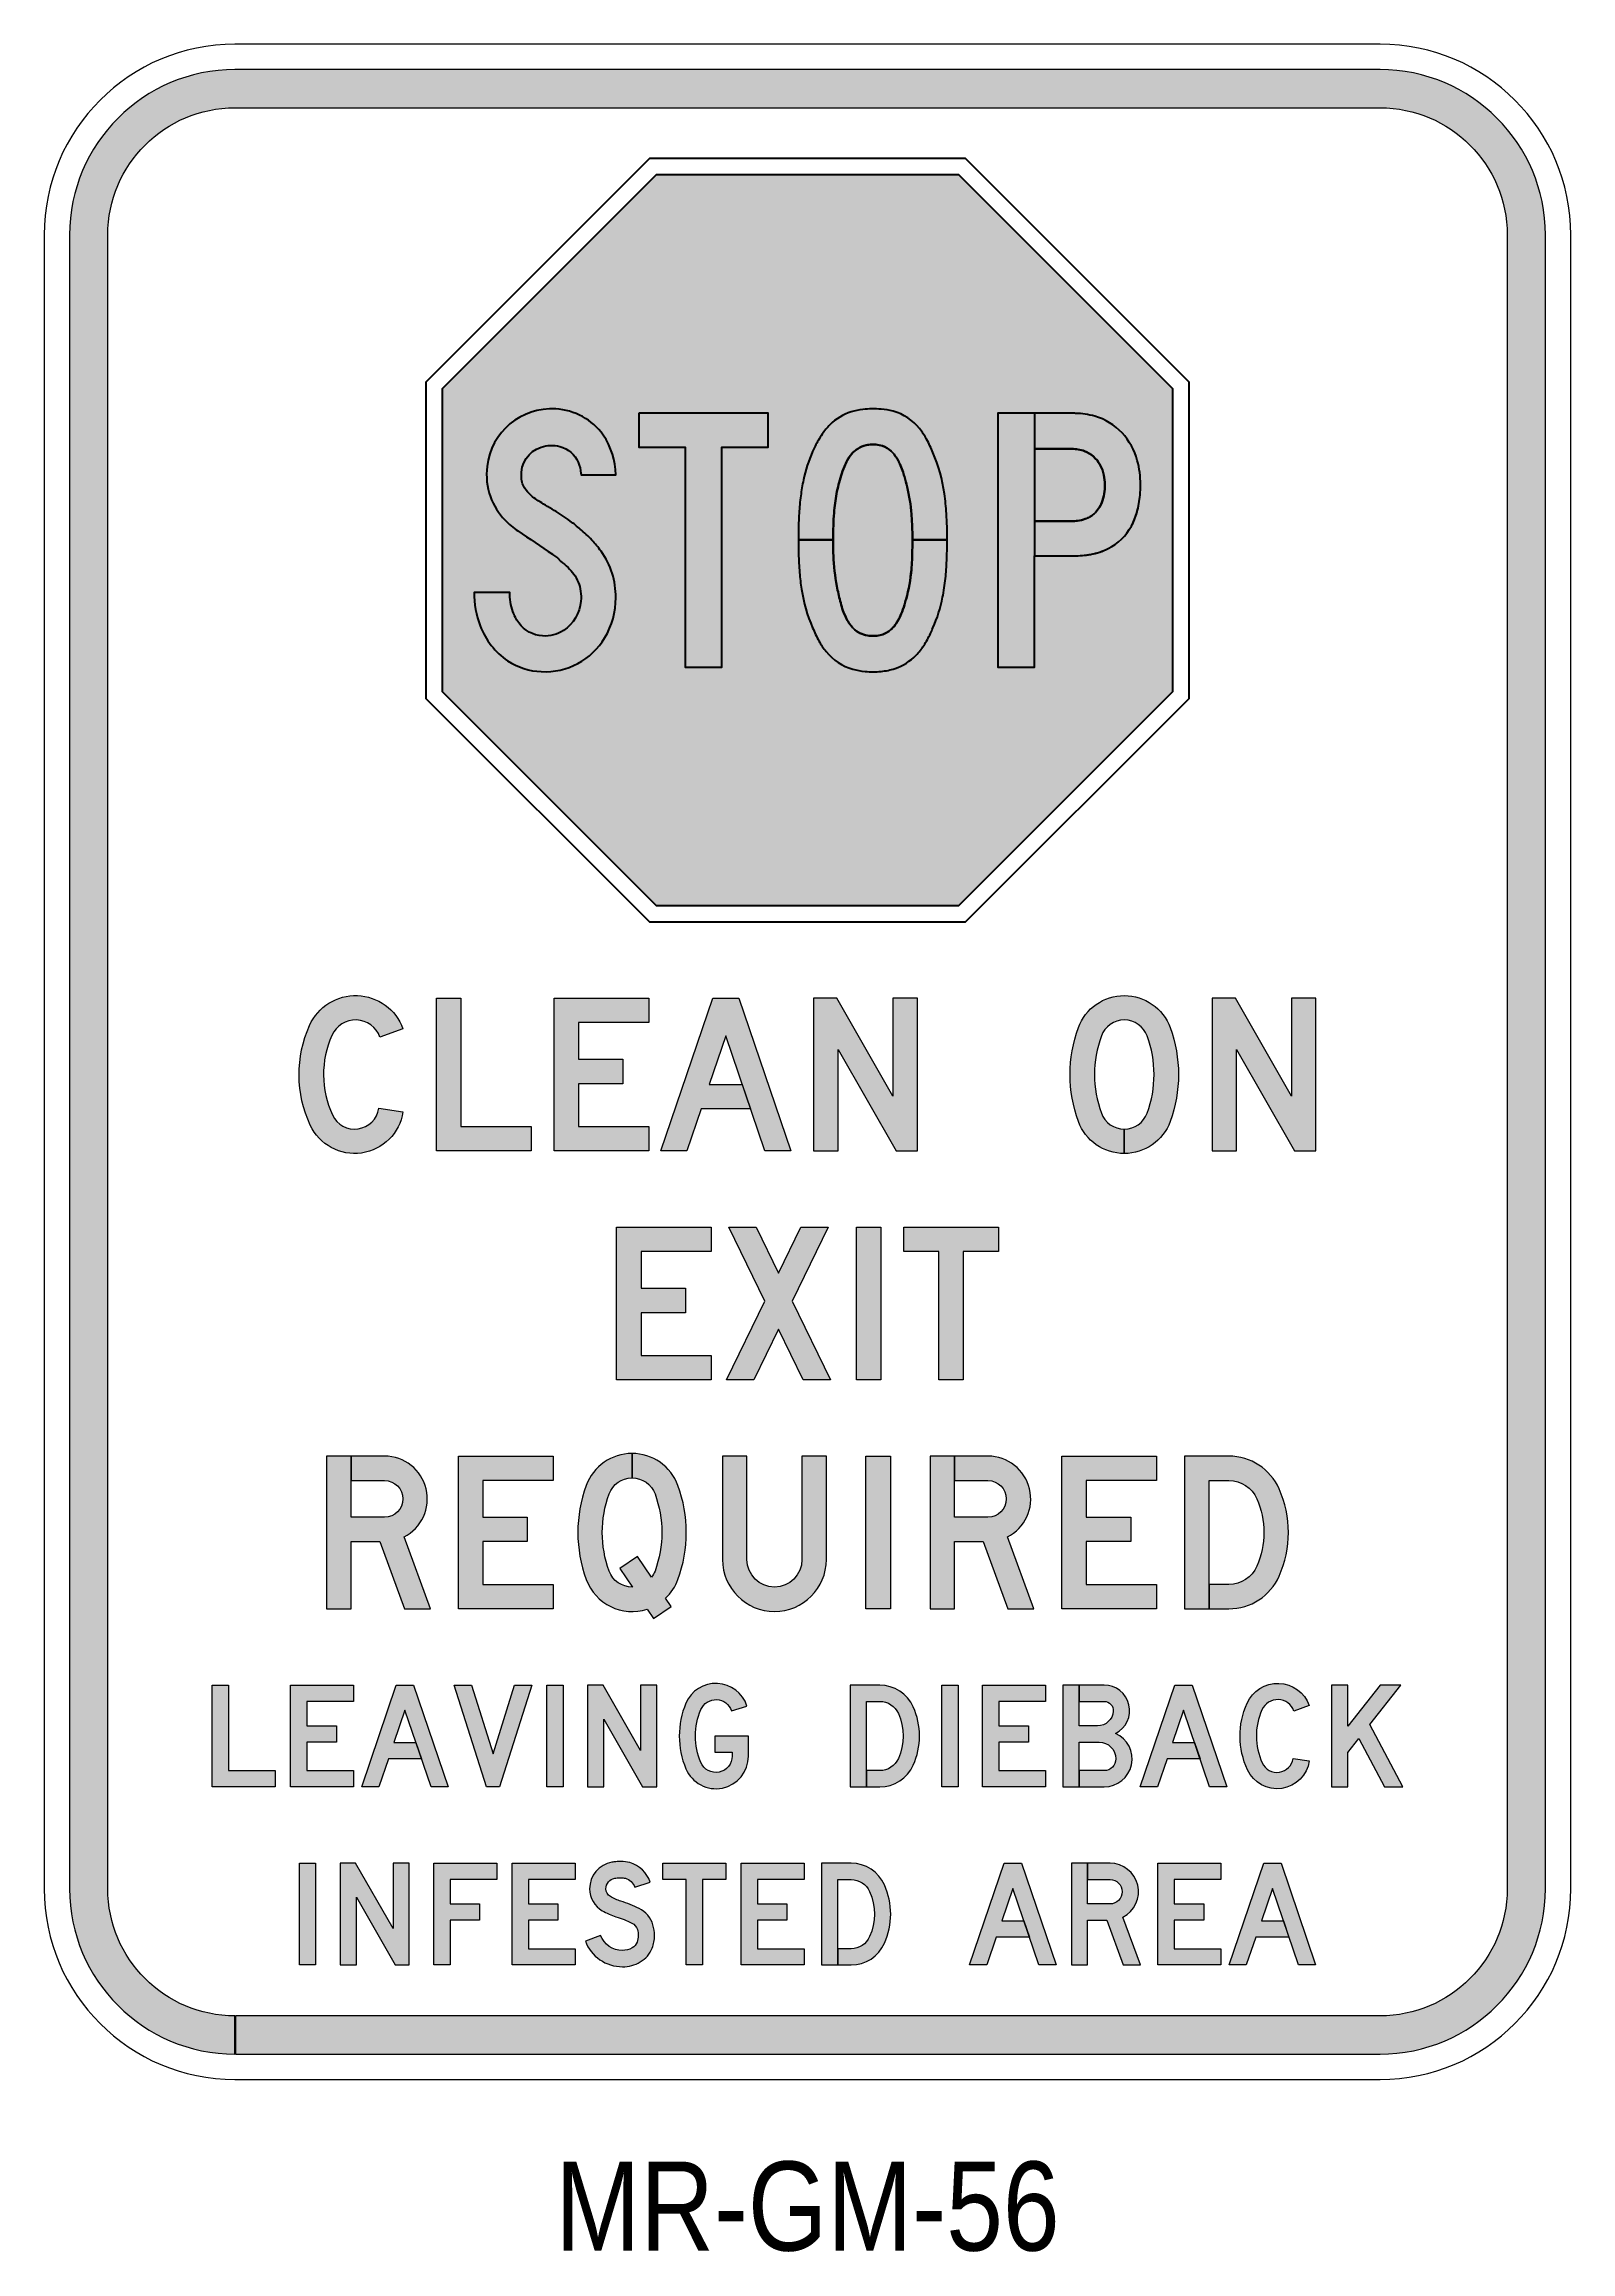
# Model space of a CAD drawing. Header units: millimetres. Extents: x 5945.2 to 6005.2, y 5292.1 to 5378.8.
import ezdxf
from ezdxf.enums import TextEntityAlignment as Align

# ---------------------------------------------------------------- set-up
doc = ezdxf.new("R2010")
doc.units = ezdxf.units.MM
doc.layers.add('GSBWFILL', color=7, linetype='Continuous', lineweight=0)
doc.layers.add('GSCOLORFILL', color=7, linetype='Continuous', lineweight=0)
doc.layers.add('RED LAYER STOP', color=7, linetype='Continuous', true_color=0xaf1e2d)
doc.layers.add('T35', color=3, linetype='Continuous')
doc.layers.add('WHITE LAYER', color=255, linetype='Continuous')
doc.layers.get('GSCOLORFILL').off()
doc.styles.add('T35', font='ARIALN.TTF', dxfattribs={"height": 3.5})
doc.styles.add('TSText', font='isocp2.shx')

# ---------------------------------------------------------------- blocks, each defined once
blk = doc.blocks.new('*U60')
at = {"layer": 'GSBWFILL', "transparency": 33554687}
blk.add_hatch(color=256, dxfattribs=at).paths.add_polyline_path([(-224.8500000000004, -390), (225, -390, 0.414213562373095), (290, -325), (290, 325, 0.414213562373095), (225, 390), (-225, 390, 0.414213562373095), (-290, 325), (-290, -325, 0.414213562373095), (-225, -390), (-225, -375, -0.414213562373095), (-275, -325), (-275, 325, -0.414213562373095), (-225, 375), (225, 375, -0.414213562373095), (275, 325), (275, -325, -0.414213562373095), (225, -375), (-224.8500000000004, -375)])
at = {"layer": 'GSBWFILL', "linetype": 'Continuous', "transparency": 33554687}
for points in [[(-225, -400), (225, -400, 0.414213562373095), (300, -325), (300, 325, 0.414213562373095), (225, 400), (-225, 400, 0.414213562373095), (-300, 325), (-300, -325, 0.414213562373095), (-225, -400)], [(-224.8500000000004, -390), (225, -390, 0.414213562373095), (290, -325), (290, 325, 0.414213562373095), (225, 390), (-225, 390, 0.414213562373095), (-290, 325), (-290, -325, 0.414213562373095), (-225, -390), (-225, -375, -0.414213562373095), (-275, -325), (-275, 325, -0.414213562373095), (-225, 375), (225, 375, -0.414213562373095), (275, 325), (275, -325, -0.414213562373095), (225, -375), (-224.8500000000004, -375), (-224.8500000000004, -390)]]:
    blk.add_lwpolyline(points, format="xyb", close=True, dxfattribs=at)
at = {"layer": 'GSBWFILL', "color": 250, "transparency": 33554687, "style": 'TSText'}
for s in ['levels:GSCOLORFILL|GSBWFILL|GSOUTLINE', 'panelStyle:MR-GM5-11 ENTRY_EXIT.ssm', 'chevronShoulderRadius:300.000', 'constructPanels:900|600|450', 'panelBorderRadius:300.000', 'chevronTipRadius:300.000', 'constructPanelMode:0', 'panelRoundCorners:0', 'panelStation:none', 'panelHeightLock:1', 'panelWidthLock:1', 'heightRounding:2', 'legendMaterial:0', 'panelName:name', 'panelStandard:2', 'widthRounding:2', 'panelMounting:1', 'panelMaterial:0', 'panelQuantity:1', 'marginAlign:9', 'panelShape:0', 'panelSizes:', 'version:2']:
    blk.add_text(s, height=0.001, dxfattribs=at).set_placement((0, 399.9979999999996), align=Align.CENTER)
blk = doc.blocks.new('0.8 Scale GS_U1577')
at = {"layer": 'RED LAYER STOP', "true_color": 0xaf1e2d}
h = blk.add_hatch(color=244, dxfattribs=at)
h.paths.add_polyline_path([(59.54319959113218, 143.75), (-59.54319959113309, 143.75), (-143.75, 59.54319959113309), (-143.75, -59.54319959113309), (-59.54319959113309, -143.75), (59.54319959113218, -143.75), (143.75, -59.54319959113309), (143.75, 59.54319959113218)])
h.paths.add_polyline_path([(44.00126831375019, 43.90198614165638, -0.045424644415345), (46.96394463076831, 39.45646727131498, -0.03051984567834192), (49.28654855642981, 34.49356955380608, -0.06712933968451291), (53.8206096719241, 18.27468651599429, -0.0217757391620482), (54.63246168561818, 10.00921745404503, -0.01475825727015831), (54.88786089238874, 0.1842519685087609, -0.003264921465924818), (54.87111036245642, -2.639684177438539, -0.007566181102815989), (54.73095060733976, -7.924454768614851, -0.01536556052174557), (54.22328665825989, -15.05925465980636, -0.02440549005418776), (53.11378945778688, -22.42939391649179, -0.05544893815905136), (49.28654855643072, -34.47513123359568, -0.01225213566372111), (48.33845876458417, -36.63004217673551, -0.03728956851608434), (45.7035122268162, -41.35356833790775, -0.04652010457702781), (42.66473853244042, -45.15238424786639, -0.1331271756892219), (33.49776080926858, -50.67964095358911, -0.04803230519024215), (28.88054442111934, -51.54712733472024, -0.04501914957000129), (22.6091856668636, -51.54712733471479, -0.04698461311105057), (17.77785638122714, -50.67254757217597, -0.1581334262556686), (7.319475533392506, -43.7419426545066, -0.04420493265098367), (4.345643861280223, -39.32596924460177, -0.02972948338648091), (2.023556430445751, -34.47513123359568, -0.06352419647314886), (-2.352673884513933, -19.24603018373273, -0.02064937279090985), (-3.183746281862113, -11.93709358234719, -0.01256115639654577), (-3.515823457899387, -5.069465011475586, -0.00894712317569368), (-3.561265616029232, 2.950501241188249, -0.01246978977084586), (-3.293563402231484, 10.62152333496124, -0.01716354898790198), (-2.656616755608411, 17.48019037521954, -0.02178266230047146), (-1.595039011235713, 23.69265976153019, -0.05171050148496999), (2.023556430444842, 34.84363517060228, -0.01136463114970042), (3.029409173278509, 36.99396033900121, -0.03589691369194494), (5.750439160764472, 41.67200259311267, -0.04646903431956287), (8.817614778134157, 45.39168896612682, -0.126234466616461), (17.37442764755724, 50.52228936609481, -0.04878744707208688), (22.21935816797577, 51.46900419334997, -0.04579441988214861), (28.96140521992857, 51.51710318217465, -0.0460681745742293), (33.67986794619628, 50.69105048392339, -0.1609443359317589)], flags=16)
h.paths.add_polyline_path([(29.44159622993357, 37.08072183163495, -0.1063623612534067), (32.88699826418451, 34.99782598099773, -0.04490873752630863), (34.35635657323019, 33.35173505848161, -0.02862841361230564), (35.35426888853817, 31.84253745091519, -0.02481725608561804), (36.29344512352509, 30.03420472523976, -0.02479933490557857), (37.35665051517844, 27.37422865619646, -0.01590932163733834), (38.08339895013069, 25.04094488189094, -0.009103409193698859), (38.99004259554567, 21.64948068635931, -0.04085668233287972), (40.86197188570259, 10.24172294795335, -0.01474749278411691), (41.18508089320767, 4.167302073085921, -0.007035857429117155), (41.23431758530114, 0.1842519685051229, -0.004649175323352467), (41.19943905327182, -3.900673084823211, -0.01770542554362224), (40.82715793441275, -11.52174165328597, -0.04739789100765699), (38.72734316327569, -23.15713612313994, -0.006825567437348246), (38.0833989501316, -25.37276902887152, -0.02524104015829711), (36.92051183407239, -28.7558297403466, -0.03152691803617034), (35.6677603193466, -31.39772349279974, -0.04255941813139489), (34.15237254407657, -33.66339455577236, -0.05015631818163994), (32.56366052987778, -35.29588880006577, -0.1340743976960947), (27.96482004080008, -37.44422725967888, -0.04437915602911884), (25.83005249343933, -37.6261154855647, -0.04231666074947717), (23.57973607180793, -37.44422725967797, -0.1570430908804912), (18.08421095800531, -34.65027887139058, -0.0437466028143944), (16.62439180649289, -32.93455299806919, -0.03527501339611692), (15.34364439796082, -30.83204560366539, -0.02773529079598518), (14.21337518967357, -28.31163929216018, -0.02276356775957528), (13.22670603674487, -25.37276902887061, -0.01087089397874343), (12.01648089359878, -20.34820448836126, -0.0404386705772273), (10.27266752788728, -7.550626435364393, -0.01168391270187646), (10.08803103789978, -2.148936530626997, -0.0093401137618131), (10.1429861444667, 5.199692474452604, -0.01264058093025777), (10.42654378896168, 10.81293304525843, -0.02779142150691868), (11.40996385308881, 18.3072120005636, -0.03059922011082746), (13.22670603674487, 25.39120734908101, -0.02544992612650834), (14.38997915071104, 28.77249310421757, -0.03223811184290133), (15.65009143459247, 31.41619041423473, -0.04706063790298819), (17.31763081469489, 33.84342992354414, -0.07382908652289259), (19.71912229843201, 35.98296769910576, -0.09103504411384486), (23.05161302421038, 37.35982345020329, -0.04428413144363986), (25.24641515977237, 37.63325006480045, -0.03047099417490462), (26.92153972311735, 37.59916785533369, -0.06103187379228505)], flags=0)
h.paths.add_polyline_path([(-15.48110236220509, 49.89783464566972), (-15.48110236220509, 36.59416010498717), (-33.68602362204729, 36.59416010498717), (-33.68602362204729, -49.87939632545931), (-48.0398950131239, -49.87939632545931), (-48.0398950131239, 36.59416010498717), (-66.24488188976375, 36.59416010498717), (-66.24488188976375, 49.89783464566972)], flags=16)
h.paths.add_polyline_path([(-97.43363771278291, -7.809459482436068, 0.02006215385352395), (-97.05321522309714, -8.217979002624816, -0.03067383694241133), (-94.10004423051669, -10.7526364944224, -0.04122175958578616), (-91.889972035965, -13.28268664903499, -0.1289117021470367), (-89.16151357135277, -20.04200718595803, -0.03605885442024345), (-89.00333487781063, -22.69183317164607, -0.2356194663270945), (-95.25438177351225, -35.02500078402863, -0.1833697333646618), (-104.1279916868434, -37.58659202420495, -0.2268771095348772), (-113.4658242773776, -32.50004712002919, -0.07667509777594397), (-115.7990218425366, -27.99157753015879, -0.08342980132215827), (-117.0086614173233, -20.47132545931709), (-131.012467191601, -20.47132545931709, 0.09251788531565626), (-128.5979815305382, -33.66246387551746, 0.1558134024773896), (-117.8508134476488, -47.3817099563712, 0.1349992016070366), (-104.6252496353954, -51.64533862817279, 0.280676359214549), (-79.67252738657044, -38.27583034169584, 0.1374569884969727), (-75.34744094488178, -22.57185039370052, 0.1606254554630973), (-81.13843073807311, -4.297860002893685, 0.03472781525916188), (-84.74675634904906, 0.09938320159926661, 0.0244968186195138), (-88.61124346528504, 3.810774219852647, 0.0207961810051705), (-93.3022723019294, 7.547781636328182, 0.0187773967707175), (-99.52103934701245, 11.74056670421851, 0.007726630955735875), (-103.0047900262507, 13.8379921259866, -0.01336538922402527), (-105.6396500336796, 15.43134974914028, -0.02391499599769632), (-108.0320159111097, 17.12828234574681, -0.05649242418039818), (-110.3604307318874, 19.37484443582252, -0.1444646407480527), (-112.3389406953911, 23.89131989216912, -0.02009239029254119), (-112.4320947521937, 24.84601608636785, -0.3479858776934294), (-104.678097343949, 36.6236746700406, -0.1275993481933302), (-98.26497682153695, 37.07993936361436, -0.2519148335122875), (-90.12529351570356, 30.63209629371431, -0.08451993188797713), (-89.03305811103019, 26.22952404860825, -0.007971799760973742), (-89.00098425196848, 25.74127296587903), (-75.34744094488178, 25.74127296587903, 0.1497549125195552), (-80.30289505907876, 41.3140232876849, 0.2297359829687927), (-98.92799045429456, 51.59907460422346, 0.4005209463267503), (-125.9099243732262, 29.05000648173154, 0.1166493661895541), (-124.6361771330749, 17.13031150036932, 0.1054649340410982), (-118.8804779791153, 7.956461075911648, 0.05148170224036393), (-113.8579396362466, 3.685236222945605, -0.001551073738599754), (-100.1942873279613, -5.511800951046098, -0.00576228793968276), (-98.62870734908302, -6.5988270997359, -0.02409221433645918), (-97.93942493028408, -7.128752332469958, -0.110177286815383), (-97.65735591654811, -7.488147612218199, 0.04305027183801371)], flags=16)
at = {"layer": 'WHITE LAYER'}
h = blk.add_hatch(color=256, dxfattribs=at)
h.dxf.hatch_style = 1
edge = h.paths.add_edge_path()
edge.add_arc((-1589.388753408672, -2203.197270519193), 2654.716855138488, 55.87707049935722, 56.23314816868623, ccw=False)
edge.add_arc((-146.5711527780412, -73.97659858311019), 82.69366459272663, 54.566364445699776, 55.86777009271037, ccw=False)
edge.add_arc((-103.7798005530467, -14.01218136746405), 9.027268839175875, 49.68643035409019, 55.20689123258808, ccw=False)
edge.add_arc((-98.6039842492857, -7.940714970631642), 1.049248499756779, 31.531019001795187, 50.70103105276468, ccw=False)
edge.add_arc((-95.6830441464712, -6.352042972490426), 2.277858801127687, 207.1647216377959, 222.4047805413699)
edge.add_arc((-92.1548016604878, -3.275078314348938), 6.958931142389125, 221.5213670378579, 225.2590006900151)
edge.add_arc((-116.2153313439248, -33.53179731859041), 31.74863921433169, 45.84719584169318, 52.87491789660493, ccw=False)
edge.add_arc((-108.313077000909, -25.39843903060268), 20.40857252384496, 36.417162646276324, 45.85914841467479, ccw=False)
edge.add_arc((-103.4163347815458, -21.86574637218948), 14.37101083271304, 7.290724421039272, 36.67306454095723, ccw=False)
edge.add_arc((-107.4300715354536, -22.46216450687749), 18.42816788358784, -4.4204811871592256, 7.546410877211883, ccw=False)
edge.add_arc((-104.488271034953, -22.59406779543104), 15.48524477880671, 303.6729352032207, 355.2271646297235, ccw=False)
edge.add_arc((-103.0661427205025, -24.61460912056661), 13.01537028591982, 265.32036684494943, 303.3946021132115, ccw=False)
edge.add_arc((-103.4804570907276, -25.28342767402966), 12.32019294007163, 215.856372939754, 266.9872142126722, ccw=False)
edge.add_arc((-100.0189301894795, -22.68312052819698), 16.64905427706181, 198.5930508764828, 216.1313729016406, ccw=False)
edge.add_arc((-94.02602519264724, -20.63195880421878), 22.98319757795436, 179.5995471207744, 198.6760700680714, ccw=False)
edge.add_line((-117.0086614173233, -20.47132545931709), (-131.012467191601, -20.47132545931709))
edge.add_arc((-94.46549506800629, -20.59836504156339), 36.54719292173156, 179.8008370555933, 200.9441856567377)
edge.add_arc((-101.7465070595237, -23.69707356228628), 28.64106641454893, 200.3614056624563, 235.7863596546292)
edge.add_arc((-103.4862728116177, -25.46795474782181), 26.20215058014131, 236.7550231267686, 267.508634503268)
edge.add_arc((-103.1190579481024, -24.4859652901611), 27.20110610825241, 266.8257692361914, 329.5384706403556)
edge.add_arc((-105.5319539210687, -22.70621452637739), 30.18481203071747, 328.9484148668393, 360.2550462509672)
edge.add_arc((-105.9510465754083, -22.21549823341311), 30.60568026446947, 359.3328710232885, 395.8337308809812)
edge.add_arc((-114.559468974674, -28.04367132183683), 40.99791887409858, 35.39398032224265, 43.34981203571066)
edge.add_arc((-124.5325258274997, -37.45991758142603), 54.71387875395193, 43.35112903121887, 49.88518693802565)
edge.add_arc((-135.8615318695344, -50.68924538346644), 72.13072778675543, 49.77400123286052, 53.84089608230135)
edge.add_arc((-152.2142090529804, -73.12254852834099), 99.89153347825076, 53.8600878635411, 58.16304452443581)
edge.add_arc((-169.1223807253962, -99.92293359216414), 131.5791929604009, 58.06416526718284, 59.83494340324553)
edge.add_arc((-74.52374261198426, 63.91100117881793), 57.60621752396695, 237.11220113270582, 240.3691961422509, ccw=False)
edge.add_arc((-89.10676796288685, 41.27456849210841), 30.67911577219364, 231.911549865961, 237.0270393900439, ccw=False)
edge.add_arc((-99.28607847547144, 28.52278101591789), 14.36405310393329, 217.8976752255991, 232.4916737730747, ccw=False)
edge.add_arc((-103.696919534628, 24.98549142203035), 8.71101263228536, 187.2158594432634, 217.3587553966713, ccw=False)
edge.add_arc((-100.511485248179, 25.52727143027025), 11.94006029259495, 183.2708599670817, 187.875077109649, ccw=False)
edge.add_arc((-101.118405765622, 25.83878927618973), 11.35716325018287, 108.2661447928152, 185.0148442281185, ccw=False)
edge.add_arc((-100.5921517575293, 24.49142902645766), 12.80180985999294, 75.14961671223739, 108.61269934089901, ccw=False)
edge.add_arc((-100.1878906162273, 26.29083192943786), 10.95912572644419, 23.336615337343517, 74.78144212252232, ccw=False)
edge.add_arc((-102.5084395066359, 25.22318545180773), 13.51290572484119, 4.2709085982435795, 23.595521568021127, ccw=False)
edge.add_arc((-104.3278690832038, 24.97960866860022), 15.34579848465694, 2.8449537711738913, 4.671916996612822, ccw=False)
edge.add_line((-89.00098425196848, 25.74127296587903), (-75.34744094488178, 25.74127296587903))
edge.add_arc((-103.2392049338205, 25.44056708651794), 27.89338492260383, 0.6176916697991879, 34.68581823526029)
edge.add_arc((-100.2169823547586, 27.25832812300739), 24.37485260226806, 35.21508182638735, 86.96866838681781)
edge.add_arc((-100.6019639495785, 26.18447342184598), 25.46967099359974, 86.23156490844349, 173.5401085884483)
edge.add_arc((-100.0746652277434, 25.7828767216168), 26.04102056340494, 172.7926273134814, 199.4064157554797)
edge.add_arc((-100.2539974118292, 26.03526255503733), 25.95744288725599, 200.0633939988958, 224.14515377375)
edge.add_arc((-95.68271069356938, 30.14612618368886), 32.10167666383937, 223.7276102300884, 235.5159401688405)
h = blk.add_hatch(color=256, dxfattribs=at)
h.dxf.hatch_style = 1
h.paths.add_polyline_path([(-66.24488188976375, 49.89783464566972), (-66.24488188976375, 36.59416010498717), (-48.0398950131239, 36.59416010498717), (-48.0398950131239, -49.87939632545931), (-33.68602362204729, -49.87939632545931), (-33.68602362204729, 36.59416010498717), (-15.48110236220509, 36.59416010498717), (-15.48110236220509, 49.89783464566972)])
h = blk.add_hatch(color=256, dxfattribs=at)
h.dxf.hatch_style = 1
h.paths.add_polyline_path([(40.86197188569993, 10.24172294798003, -0.0147474927842106), (41.18508089320878, 4.167302073073625, -0.007035857429097576), (41.23431758530114, 0.1842519685042134), (54.88786089238874, 0.1842519685042134, 0.01552285700549786), (54.60343770505227, 10.51756992289399, 0.02044074219108229), (53.82060967192514, 18.27468651598705, 0.06712933968453794), (49.28654855643074, 34.493569553806, 0.03211933923242895), (46.82578779405557, 39.70820401610158, 0.04298325740593421), (44.00126831375, 43.9019861416557, 0.1552383896314062), (34.10190548871211, 50.57252113716622, 0.04491019081788451), (29.51781945123757, 51.4657874390595, 0.05310233267049472), (21.7054746452561, 51.4145020812827, 0.04651824449629134), (17.0997872860758, 50.43849592634443, 0.1161792535832232), (9.179644102281529, 45.74882443259327, 0.04829610425476781), (5.931301444419574, 41.93477817242332, 0.03801303081093761), (3.02940917327961, 36.99396033900344, 0.01136463114968572), (2.023556430447279, 34.84363517060667, 0.05171050148498609), (-1.595039011234988, 23.6926597615314, 0.01955873054881744), (-2.573114311006037, 18.11824194594922, 0.01876701268829008), (-3.293563402230063, 10.62152333498254, 0.01246978977085141), (-3.56126561602926, 2.950501241205533, 0.003085833945429256), (-3.578018372703752, 0.1842519685042134), (10.07573235972581, 0.1842519685042134, -0.006374726955552572), (10.142986144467, 5.199692474472279, -0.01264058093020418), (10.42654378896138, 10.81293304525398, -0.02779142150695342), (11.40996385308968, 18.30721200056885, -0.03059922011080772), (13.22670603674489, 25.39120734908107, -0.02544992612661059), (14.38997915071725, 28.77249310423188, -0.03223811184272853), (15.65009143459198, 31.41619041423402, -0.04706063790210703), (17.31763081465865, 33.84342992350187, -0.07382908652420545), (19.71912229843298, 35.98296769910579, -0.09103504411389947), (23.05161302421326, 37.35982345020423, -0.04428413144354323), (25.24641515977051, 37.63325006480045, -0.03047099417541434), (26.92153972314394, 37.59916785533169, -0.0610318737916631), (29.4415962299338, 37.08072183163486, -0.1063623612532815), (32.88699826418147, 34.99782598100069, -0.04490873752637201), (34.35635657322927, 33.35173505848284, -0.02862841361239905), (35.35426888854052, 31.84253745091117, -0.02481725608581588), (36.29344512353394, 30.03420472522027, -0.02479933490539614), (37.3566505151779, 27.37422865619723, -0.0159093216373186), (38.08339895013044, 25.04094488189401, -0.009103409193632806), (38.99004259553853, 21.64948068638735, -0.0408566823328862)])
h = blk.add_hatch(color=256, dxfattribs=at)
h.dxf.hatch_style = 1
h.paths.add_polyline_path([(89.1971784776897, 49.89783464566972), (74.843307086614, 49.89783464566972), (74.843307086614, -49.87939632545931), (89.1971784776897, -49.87939632545931), (89.1971784776897, -6.117454068241386)])
h = blk.add_hatch(color=256, dxfattribs=at)
h.dxf.hatch_style = 1
edge = h.paths.add_edge_path()
edge.add_arc((104.8443800515546, 21.05574267319301), 28.83810084694316, 73.83129102633687, 89.02294562764213)
edge.add_arc((104.6071107907439, 17.42616862280061), 32.47166650602836, 88.71355343286562, 90.0098839488804)
edge.add_line((104.601509186351, 49.89783464566972), (89.1971784776897, 49.89783464566972))
edge.add_line((89.1971784776897, 49.89783464566972), (89.1971784776897, 35.89402887139113))
edge.add_line((89.1971784776897, 35.89402887139113), (103.9013779527559, 35.89402887139113))
edge.add_arc((104.0097046910362, 22.10364493866962), 13.79080939227607, 69.33297354200488, 90.45006268764132, ccw=False)
edge.add_arc((104.6503541924909, 24.00533598265565), 11.7856071794745, 29.081456912807084, 68.98413856621681, ccw=False)
edge.add_arc((102.4709520984466, 22.75354787411195), 14.29872798261227, 11.535587165847005, 29.220384271421324, ccw=False)
edge.add_arc((99.07966849096128, 21.98492790485776), 17.77537382433267, -0.30526567310351993, 11.777070283043372, ccw=False)
edge.add_arc((93.62981295149827, 21.80197563877065), 23.22514473015154, -8.716191017105814, 0.2177045241675728, ccw=False)
edge.add_arc((100.4349144050451, 20.73833985083492), 16.33746353758402, 338.8294684785733, 351.35432067651686, ccw=False)
edge.add_arc((105.0586428225858, 18.86129109593434), 11.34819102602872, 325.64272462941454, 339.2360574627281, ccw=False)
edge.add_arc((105.0586428225855, 18.86129109593481), 11.34819102602919, 312.0493917960984, 325.6427246294133, ccw=False)
edge.add_arc((105.5541126014607, 18.53772661600288), 10.77713198300318, 300.4121109797729, 311.24549178641627, ccw=False)
edge.add_arc((105.5541126014574, 18.53772661600446), 10.77713198300622, 289.5787301731416, 300.4121109797838, ccw=False)
edge.add_arc((104.5082115544219, 21.37600177450339), 13.80182953107006, 276.88355589752547, 289.72119465781344, ccw=False)
edge.add_arc((103.9550977838611, 25.33620351413476), 17.7999328709549, 269.827082254006, 277.1233276803467, ccw=False)
edge.add_line((103.9013779527559, 7.536351706036839), (89.1971784776897, 7.536351706036839))
edge.add_line((89.1971784776897, 7.536351706036839), (89.1971784776897, -6.117454068241386))
edge.add_line((89.1971784776897, -6.117454068241386), (104.601509186351, -6.117454068241386))
edge.add_arc((104.7661427328089, 30.52392280313808), 36.64174672740209, 269.7425657901528, 280.5207439386815)
edge.add_arc((106.6577587601508, 20.17219543692953), 26.11866824076099, 280.5872596362574, 296.0739599662307)
edge.add_arc((108.9171036434716, 15.38817467484006), 20.82860654070094, 296.2756501040576, 331.9180690221736)
edge.add_arc((104.0080256914854, 18.12397089696535), 26.44779646712447, 331.6952411496119, 344.2841092156429)
edge.add_arc((94.76760415841957, 20.68425339567904), 36.03629774199613, 344.3450974872309, 355.3741059239592)
edge.add_arc((84.17761322408751, 21.78388281499781), 46.68110369900513, 355.0771125044231, 360.1305207920171)
edge.add_arc((95.90801880460538, 22.10231222774713), 34.95122049581455, 359.6523186752465, 375.4107883097463)
edge.add_arc((104.4648847977502, 24.56317110106419), 26.0482567149447, 15.19413095073565, 42.60326312278886)
edge.add_arc((106.3143635116419, 25.87344498121734), 23.80172078596391, 43.29537004740898, 74.00044683316534)
h = blk.add_hatch(color=256, dxfattribs=at)
h.dxf.hatch_style = 1
h.paths.add_polyline_path([(48.33845876458508, -36.63004217673279, 0.01225213566370614), (49.28654855643072, -34.47513123359568, 0.05544893815907313), (53.11378945778779, -22.42939391648724, 0.02440549005419893), (54.22328665826171, -15.05925465979908, 0.0153655605218334), (54.73095060734158, -7.924454768565738, 0.007566181102713822), (54.87111036245642, -2.639684177460367, 0.003264921465945912), (54.88786089238874, 0.1842519685042134), (41.23431758530114, 0.1842519685042134, -0.004649175323334691), (41.19943905327273, -3.90067308480775, -0.01770542554371799), (40.82715793441002, -11.52174165331235, -0.0473978910075555), (38.7273431632766, -23.15713612314175, -0.006825567437346585), (38.0833989501316, -25.37276902887152, -0.02695269151932396), (36.82941493437556, -28.98065143094027, -0.02891150461963578), (35.66776031934387, -31.3977234928052, -0.04623207493168708), (34.00414576092317, -33.84597949731506, -0.05829715604153391), (32.09052195110962, -35.67242903421538, -0.1181319169831671), (27.96482004080463, -37.44422725967888, -0.04437915602923753), (25.83005249343842, -37.6261154855647, -0.04231666074945281), (23.57973607180884, -37.44422725967797, -0.1570430908804933), (18.08421095800622, -34.65027887139149, -0.04374660281508148), (16.62439180647198, -32.934552998041, -0.03527501339562194), (15.34364439796082, -30.83204560366539, -0.02773529079598379), (14.21337518967357, -28.31163929216018, -0.02276356775954188), (13.22670603674669, -25.37276902887425, -0.01255929417356641), (11.84817810859568, -19.56336224573624, -0.03792575404337509), (10.27266752788728, -7.55062643536985, -0.0116839127020732), (10.08803103789887, -2.148936530540595, -0.002965210255556163), (10.07573235972632, 0.1842519685042134), (-3.578018372703809, 0.1842519685042134, 0.006147010490500751), (-3.509639774031712, -5.325663857473046, 0.01350155470562701), (-3.125010156505596, -12.7058690509275, 0.01848511417637905), (-2.352673884515752, -19.24603018371818, 0.06352419647320573), (2.023556430445751, -34.47513123359568, 0.03131731403051598), (4.485626384907846, -39.57676850567168, 0.04182037439824572), (7.319475533392506, -43.74194265450751, 0.1581334262557088), (17.77785638123078, -50.67254757217779, 0.04698461311101913), (22.6091856668636, -51.5471273347157, 0.04531771210290905), (28.92196441035776, -51.54336549074469, 0.05727009990134779), (34.39994364060203, -50.39959454874315, 0.1213953515856859), (42.66473853243861, -45.1523842478673, 0.04652010457708228), (45.70351222681802, -41.35356833790502, 0.03728956851607617)])
at = {"layer": 'RED LAYER STOP'}
blk.add_lwpolyline([(-62.13203435596461, 150), (-150, 62.13203435596461), (-150, -62.13203435596461), (-62.13203435596461, -150), (62.1320343559637, -150), (150, -62.13203435596461), (150, 62.13203435596461), (62.13203435596461, 150)], close=True, dxfattribs=at)
at = {"layer": 'WHITE LAYER'}
for points in [[(-59.481067556776, 143.6000000000004), (-143.6000000000004, 59.481067556776), (-143.6000000000004, -59.481067556776), (-59.481067556776, -143.6000000000004), (59.48106755677509, -143.6000000000004), (143.6000000000004, -59.481067556776), (143.6000000000004, 59.481067556776), (59.481067556776, 143.6000000000004)], [(-66.24488188976375, 49.89783464566972), (-66.24488188976375, 36.59416010498717), (-48.0398950131239, 36.59416010498717), (-48.0398950131239, -49.87939632545931), (-33.68602362204729, -49.87939632545931), (-33.68602362204729, 36.59416010498717), (-15.48110236220509, 36.59416010498717), (-15.48110236220509, 49.89783464566972)]]:
    blk.add_lwpolyline(points, close=True, dxfattribs=at)
for points in [[(-113.8579396325458, 3.685236220471779, -0.001553683180814241), (-100.1713485277232, -5.527344903420271, -0.005678514395475813), (-98.6287073490812, -6.598827099737719, -0.02409221433645192), (-97.93942493028226, -7.128752332471777, -0.08384057785548854), (-97.70964977034146, -7.391999876968839, 0.06659548979990908), (-97.36501298238545, -7.888148943082342, 0.01630994936247771), (-97.05321522309714, -8.217979002624816, -0.03067383694299312), (-94.10004423046394, -10.75263649447334, -0.04122175958484293), (-91.88997203596682, -13.28268664903226, -0.1289117021472811), (-89.16151357135186, -20.04200718596803, -0.05226292298542661), (-89.05672258216873, -23.88252354124961, -0.2288203961227961), (-95.90245576668349, -35.48113813894633, -0.1676756103047222), (-104.1279916868434, -37.58659202420495, -0.2268771095350579), (-113.4658242773821, -32.50004712002192, -0.07667509777583269), (-115.7990218425366, -27.99157753015788, -0.08342980132214638), (-117.0086614173233, -20.47132545931709), (-131.012467191601, -20.47132545931709, 0.09251788531565892), (-128.5979815305382, -33.66246387551837, 0.1558134024774017), (-117.8508134476469, -47.38170995637211, 0.1349992016070664), (-104.6252496353909, -51.6453386281737, 0.2806763592144544), (-79.67252738657226, -38.27583034169947, 0.1374569884970125), (-75.34744094488178, -22.57185039370052, 0.1606254554631027), (-81.13843073807402, -4.297860002892776, 0.03472781526671807), (-84.74675634989944, 0.09938320249966637, 0.02851793317759618), (-89.27920459336838, 4.382786325770212, 0.01774703919887967), (-93.30227230202217, 7.547781636395484, 0.01877739677042669), (-99.52103934701063, 11.74056670421669, 0.007726630955731108), (-103.0047900262471, 13.83799212598478, -0.01421227845074416), (-105.8036676011379, 15.53701447013827, -0.02232424124344198), (-108.0320159111125, 17.12828234574954, -0.0637645416443078), (-110.6208821824839, 19.69961568276722, -0.1322868577201774), (-112.3389406953902, 23.89131989216276, -0.02009239029267653), (-112.4320947521937, 24.84601608636785, -0.3479858776935199), (-104.6780973439454, 36.62367467004151, -0.1470567646700321), (-97.31110115454976, 36.86563779437893, -0.228318097939256), (-90.12529351570447, 30.63209629371704, -0.08451993188805311), (-89.03305811103019, 26.22952404860735, -0.00797179976095805), (-89.00098425196848, 25.74127296587903), (-75.34744094488178, 25.74127296587903, 0.1497549125195487), (-80.30289505907876, 41.3140232876849, 0.2297359829688003), (-98.92799045429456, 51.59907460422346, 0.4005209463267503), (-125.9099243732262, 29.05000648173154, 0.1166493661895541), (-124.6361771330749, 17.13031150036932, 0.1054649340411133), (-118.8804779791144, 7.956461075909829, 0.05148170227506043)], [(-3.509639774032621, -5.32566385744758, 0.01350155470565172), (-3.125010156506505, -12.70586905091477, 0.01848511417643853), (-2.352673884514843, -19.24603018372727, 0.06352419647317104), (2.023556430445751, -34.47513123359568, 0.03131731403048945), (4.485626384905117, -39.57676850566713, 0.04182037439828414), (7.319475533392506, -43.74194265450751, 0.1581334262557484), (17.77785638123351, -50.67254757217779, 0.04698461311097944), (22.60918566686269, -51.54712733471479, 0.04501914957043027), (28.88054442117755, -51.54712733471479, 0.0576957433771843), (34.39994364060112, -50.39959454874315, 0.1213953515856936), (42.66473853243861, -45.1523842478673, 0.04652010457703933), (45.70351222681529, -41.35356833790865, 0.03728956851609565), (48.33845876458417, -36.63004217673461, 0.0122521356637153), (49.28654855643072, -34.47513123359568, 0.05544893815904733), (53.11378945778597, -22.4293939164927, 0.02440549005415437), (54.22328665825898, -15.05925465981818, 0.01536556052175034), (54.73095060733976, -7.924454768623946, 0.007566181102727751), (54.87111036245551, -2.63968417750857, 0.003264921466000757), (54.88786089238874, 0.1842519685033039, 0.01552285700550871), (54.60343770505187, 10.51756992290029, 0.02044074219106803), (53.82060967192501, 18.27468651598792, 0.0671293396845348), (49.28654855643072, 34.49356955380608, 0.03211933923240324), (46.82578779405776, 39.70820401609762, 0.04298325740597009), (44.00126831375019, 43.90198614165547, 0.1609443359317915), (33.67986794619446, 50.69105048392339, 0.04606817457417955), (28.96140521993129, 51.51710318217465, 0.04930499588116555), (21.70547464525862, 51.41450208128299, 0.04651824449634984), (17.09978728607257, 50.43849592634342, 0.1226030514247205), (8.817614778132338, 45.391688966125, 0.04646903431953232), (5.750439160764472, 41.67200259311267, 0.03589691369193947), (3.029409173279419, 36.99396033900302, 0.01136463114970173), (2.023556430445751, 34.84363517060319, 0.05171050148500351), (-1.595039011236622, 23.69265976152383, 0.02178266230044619), (-2.656616755608411, 17.48019037522045, 0.01716354898787443), (-3.293563402230575, 10.62152333497397, 0.01246978977083304), (-3.561265616029232, 2.950501241208258, 0.0092330195738538)], [(49.28654855642981, 34.49356955380608, 0.03211933923242443), (46.82578779405594, 39.70820401610126, 0.04298325740592782), (44.0012683137511, 43.90198614165456, 0.1609443359317856), (33.67986794619537, 50.69105048392339, 0.0460681745741982), (28.96140521993038, 51.51710318217465, 0.04930499588116335), (21.70547464525771, 51.41450208128299, 0.046518244496328), (17.09978728607348, 50.43849592634433, 0.1226030514247983), (8.81761477812961, 45.39168896612136, 0.04646903431949026), (5.750439160764472, 41.67200259311267, 0.03589691369193358), (3.029409173279419, 36.99396033900302, 0.01136463114971176), (2.023556430444842, 34.84363517060228, 0.05171050148500576), (-1.595039011237532, 23.69265976152201, 0.02178266230049122), (-2.65661675561023, 17.48019037520589, 0.01716354898784138), (-3.293563402230575, 10.62152333497215, 0.01246978977084662), (-3.561265616029232, 2.950501241198253, 0.003085833945420743), (-3.578018372703809, 0.1842519685042134), (10.07573235972632, 0.1842519685042134, -0.007001635794813187), (10.15650589910365, 5.69278207212119, -0.01153119302759128), (10.42654378896259, 10.81293304527117, -0.02779142150690398), (11.40996385309063, 18.30721200057269, -0.03059922011079226), (13.22670603674487, 25.39120734908101, -0.0271908154459315), (14.48199924458822, 28.99911164811601, -0.02954593608157198), (15.65009143459156, 31.41619041423473, -0.04706063790247274), (17.31763081467398, 33.84342992351958, -0.07382908652367164), (19.71912229843383, 35.98296769910576, -0.09103504411384511), (23.05161302421129, 37.35982345020329, -0.04428413144357552), (25.24641515977055, 37.63325006480045, -0.03047099417562605), (26.92153972315555, 37.59916785533005, -0.06103187379138938), (29.44159622993357, 37.08072183163495, -0.1063623612533106), (32.88699826418178, 34.99782598100046, -0.04490873752636323), (34.35635657322928, 33.35173505848252, -0.02862841361234909), (35.35426888853908, 31.84253745091428, -0.02481725608495425), (36.29344512350326, 30.03420472528705, -0.02479933490599984), (37.35665051517753, 27.3742286562001, -0.01590932163737889), (38.0833989501316, 25.04094488188821, -0.01089833058696153), (39.15418646705075, 20.97706087366623, -0.03841065282285437), (40.86197188570168, 10.24172294795881, -0.01474749278412086), (41.18508089320858, 4.167302073090468, -0.007035857429126296), (41.23431758530114, 0.1842519685042134), (54.88786089238874, 0.1842519685042134, 0.01552285700553419), (54.60343770505096, 10.51756992291757, 0.0204407421910225), (53.82060967192501, 18.27468651598883, 0.06712933968453562), (49.28654855642981, 34.49356955380608, 0.03211933923242443)], [(130.6865148068728, 17.7779477031836, 0.02205322738139901), (130.8585958005251, 21.89022309711254, 0.06886786136457164), (129.6025816299152, 31.39016720929521, 0.1201683677465171), (123.6379265091864, 42.1957020997379, 0.1347835761650627), (112.8748284607736, 48.75317863404234, 0.06638335248942642), (105.3361270383893, 49.8896505831417, 0.005656369247726977), (104.601509186351, 49.89783464566972), (74.843307086614, 49.89783464566972), (74.843307086614, -49.87939632545931), (89.1971784776897, -49.87939632545931), (89.1971784776897, -6.117454068241386), (104.601509186351, -6.117454068241386, 0.04561956773609398), (111.2488930970039, -5.539792354213205, 0.06970722722568831), (118.1377227382709, -3.288308771889206, 0.1567854527101415), (127.2936700255223, 5.583448343451892, 0.05699111933314983), (129.5236172733657, 11.1640481823697, 0.04668899363677585)], [(112.8748284607727, 48.75317863404234, 0.06638335248941657), (105.3361270383903, 49.8896505831417, 0.00565636924773573), (104.601509186351, 49.89783464566972), (89.1971784776897, 49.89783464566972), (89.1971784776897, 35.89402887139113), (103.9013779527559, 35.89402887139113, -0.09240232730917994), (108.8769838648514, 35.00697850555207, -0.1758891797680896), (114.9501448523652, 29.73376063099022, -0.0773180048955034), (116.4808555783247, 25.61295802399218, -0.05276803119343308), (116.8547900262465, 21.89022309711254, -0.03900122989875009), (116.5867328788972, 18.28243373910846, -0.05470444860864321), (115.669757126635, 14.83814645652092, -0.05938175343247672), (114.4269666685104, 12.45692165928267, -0.05938175343248229), (112.659331906937, 10.4344906944616, -0.04730477904838909), (111.0096699772657, 9.243455934643862, -0.04730477904838389), (109.1655492301998, 8.38370774386749, -0.05607342474391678), (106.1623871690645, 7.67365885657, -0.0318466362575872), (103.9013779527559, 7.536351706036839), (89.1971784776897, 7.536351706036839), (89.1971784776897, -6.117454068241386), (104.601509186351, -6.117454068241386, 0.04706337576101088), (111.4566142673657, -5.501834564061937, 0.06767651673120957), (118.1377227382709, -3.288308771889206, 0.1567854527101634), (127.2936700255232, 5.583448343453711, 0.05498461070702317), (129.4671151728617, 10.96012411288939, 0.04816031047125912), (130.6865148068728, 17.7779477031836, 0.02205322738139297), (130.8585958005251, 21.89022309711163, 0.06886786136457464), (129.6025816299161, 31.39016720929339, 0.1201683677465292), (123.6379265091864, 42.1957020997379, 0.1347835761650639), (112.8748284607727, 48.75317863404234, 0.06638335248941657)], [(41.23431758530114, 0.1842519685033039, 0.007035857429111266), (41.18508089320858, 4.167302073080464, 0.01474749278416893), (40.86197188570077, 10.24172294796972, 0.03841065282285894), (39.15418646704802, 20.97706087367806, 0.01089833058693443), (38.0833989501316, 25.04094488189003, 0.01590932163735284), (37.35665051517753, 27.37422865619828, 0.02535168406141238), (36.2667934287565, 30.09217285596787, 0.02404022057402581), (35.35426888853817, 31.84253745091519, 0.02862841361230109), (34.35635657323019, 33.35173505848161, 0.04490873752636931), (32.88699826418269, 34.99782598099955, 0.1063623612533323), (29.44159622993357, 37.08072183163495, 0.06103187379144587), (26.92153972315282, 37.59916785533096, 0.03047099417557561), (25.24641515977055, 37.63325006480045, 0.04428413144354699), (23.05161302421311, 37.3598234502042, 0.09103504411389744), (19.71912229843292, 35.98296769910576, 0.07320005844020404), (17.33521986433152, 33.86444506707812, 0.04749858921215776), (15.65009143458883, 31.41619041422837, 0.0295459360814511), (14.48199924459004, 28.99911164811965, 0.02719081544595896), (13.22670603674487, 25.39120734908101, 0.0305992201108066), (11.40996385308972, 18.30721200056905, 0.0277914215070283), (10.42654378895986, 10.81293304523388, 0.01153119302748184), (10.15650589910365, 5.692782072132104, 0.009967052979513476), (10.08803103789796, -2.148936530486026, 0.01168391270218752), (10.27266752788728, -7.550626435367121, 0.03792575404337737), (11.84817810859568, -19.56336224573442, 0.012559294173561), (13.22670603674487, -25.37276902887152, 0.0227635677595629), (14.21337518967357, -28.31163929215927, 0.02773529079609044), (15.34364439796536, -30.83204560367449, 0.03540928414913278), (16.62982065596316, -32.94219108841844, 0.04356462813356143), (18.08421095800531, -34.65027887139058, 0.15704309088051), (23.57973607180884, -37.44422725967797, 0.04231666074944668), (25.83005249343842, -37.6261154855647, 0.04437915602925542), (27.96482004080553, -37.44422725967797, 0.1181319169831619), (32.09052195110962, -35.67242903421538, 0.05829715604156745), (34.00414576092408, -33.84597949731415, 0.04623207493175876), (35.6677603193466, -31.39772349280065, 0.02891150461950297), (36.82941493437283, -28.98065143094573, 0.02695269151936768), (38.0833989501316, -25.37276902887152, 0.00682556743735984), (38.7273431632766, -23.1571361231363, 0.04692534656699689), (40.81717803834908, -11.63919672127486, 0.01797895803428711), (41.19943905327273, -3.900673084810478, 0.004649175323335557)], [(116.5867328788972, 18.28243373910846, 0.03900122989875641), (116.8547900262465, 21.89022309711254, 0.05276803119343196), (116.4808555783247, 25.61295802399218, 0.07731800489550932), (114.9501448523652, 29.73376063099022, 0.1758891797680904), (108.8769838648514, 35.00697850555207, 0.0924023273091779), (103.9013779527559, 35.89402887139113), (89.1971784776897, 35.89402887139113), (89.1971784776897, 7.536351706036839), (103.9013779527559, 7.536351706036839, 0.03230841642197181), (106.1623871690645, 7.67365885657, 0.05607342474391869), (109.1655492301998, 8.38370774386749, 0.09482174470889028), (112.659331906937, 10.4344906944616, 0.1191837718040046), (115.669757126635, 14.83814645652092, 0.0547044486086485)], [(48.33845876458508, -36.63004217673279, 0.01225213566370614), (49.28654855643072, -34.47513123359568, 0.05544893815907313), (53.11378945778779, -22.42939391648724, 0.02440549005419893), (54.22328665826171, -15.05925465979908, 0.0153655605218334), (54.73095060734158, -7.924454768565738, 0.007566181102713822), (54.87111036245642, -2.639684177460367, 0.003264921465945912), (54.88786089238874, 0.1842519685042134), (41.23431758530114, 0.1842519685042134, -0.004649175323334691), (41.19943905327273, -3.90067308480775, -0.01770542554371799), (40.82715793441002, -11.52174165331235, -0.0473978910075555), (38.7273431632766, -23.15713612314175, -0.006825567437346585), (38.0833989501316, -25.37276902887152, -0.02695269151932396), (36.82941493437556, -28.98065143094027, -0.02891150461963578), (35.66776031934387, -31.3977234928052, -0.04623207493168708), (34.00414576092317, -33.84597949731506, -0.05829715604153391), (32.09052195110962, -35.67242903421538, -0.1181319169831671), (27.96482004080463, -37.44422725967888, -0.04437915602923753), (25.83005249343842, -37.6261154855647, -0.04231666074945281), (23.57973607180884, -37.44422725967797, -0.1570430908804933), (18.08421095800622, -34.65027887139149, -0.04374660281508148), (16.62439180647198, -32.934552998041, -0.03527501339562194), (15.34364439796082, -30.83204560366539, -0.02773529079598379), (14.21337518967357, -28.31163929216018, -0.02276356775954188), (13.22670603674669, -25.37276902887425, -0.01255929417356641), (11.84817810859568, -19.56336224573624, -0.03792575404337509), (10.27266752788728, -7.55062643536985, -0.0116839127020732), (10.08803103789887, -2.148936530540595, -0.002965210255556163), (10.07573235972632, 0.1842519685042134), (-3.578018372703809, 0.1842519685042134, 0.006147010490500751), (-3.509639774031712, -5.325663857473046, 0.01350155470562701), (-3.125010156505596, -12.7058690509275, 0.01848511417637905), (-2.352673884515752, -19.24603018371818, 0.06352419647320573), (2.023556430445751, -34.47513123359568, 0.03131731403051598), (4.485626384907846, -39.57676850567168, 0.04182037439824572), (7.319475533392506, -43.74194265450751, 0.1581334262557088), (17.77785638123078, -50.67254757217779, 0.04698461311101913), (22.6091856668636, -51.5471273347157, 0.04531771210290905), (28.92196441035776, -51.54336549074469, 0.05727009990134779), (34.39994364060203, -50.39959454874315, 0.1213953515856859), (42.66473853243861, -45.1523842478673, 0.04652010457708228), (45.70351222681802, -41.35356833790502, 0.03728956851607617), (48.33845876458508, -36.63004217673279, 0.01225213566370614)]]:
    blk.add_lwpolyline(points, format="xyb", close=True, dxfattribs=at)
blk = doc.blocks.new('*U3')
at = {"layer": 'GSBWFILL'}
h = blk.add_hatch(color=256, dxfattribs=at)
edge = h.paths.add_edge_path()
edge.add_line((32.005, 200.0000000000001), (32.005, 168))
edge.add_line((32.005, 168), (75.95926078043158, 168))
edge.add_arc((75.95926078043156, 144), 24, -90, 90, ccw=False)
edge.add_line((75.95926078043158, 120), (32, 120))
edge.add_line((32, 120), (32, 200.0000000000001))
edge.add_line((32, 200.0000000000001), (0, 200.0000000000001))
edge.add_line((0, 200.0000000000001), (0, 0))
edge.add_line((0, 0), (32, 0))
edge.add_line((32, 0), (32, 87.99999999999999))
edge.add_line((32, 87.99999999999999), (69.56177767763825, 87.99999999999989))
edge.add_line((69.56177767763825, 87.99999999999989), (101.9068749928872, -1.13686837721616e-13))
edge.add_line((101.9068749928872, -1.13686837721616e-13), (136.0000005012898, 0))
edge.add_line((136.0000005012898, 0), (101.4069289715749, 94.11597266024452))
edge.add_arc((75.95926078043153, 144), 56.00000000000001, 297.0277924266878, 449.9999999999999)
edge.add_line((75.95926078043158, 200), (32.005, 200.0000000000001))
blk.add_lwpolyline([(32.005, 200.0000000000001), (32.005, 168), (75.95926078043158, 168, -0.9999999999999997), (75.95926078043158, 120), (32, 120), (32, 200.0000000000001), (0, 200.0000000000001), (0, 0), (32, 0), (32, 87.99999999999999), (69.56177767763825, 87.99999999999989), (101.9068749928872, -1.13686837721616e-13), (136.0000005012898, 0), (101.4069289715749, 94.11597266024452, 0.7881398215037695), (75.95926078043158, 200)], format="xyb", close=True, dxfattribs=at)
blk = doc.blocks.new('*U4')
at = {"layer": 'GSBWFILL', "linetype": 'Continuous'}
blk.add_hatch(color=256, dxfattribs=at).paths.add_polyline_path([(124, 168), (32, 168), (32, 120), (90.15557582658448, 120), (90.15557582658454, 88), (32, 88), (32, 32), (124, 32), (124, 0), (0, 0), (0, 200), (124, 200)])
at = {"layer": 'GSBWFILL'}
blk.add_lwpolyline([(124, 168), (32, 168), (32, 120), (90.15557582658448, 120), (90.15557582658454, 88), (32, 88), (32, 32), (124, 32), (124, 0), (0, 0), (0, 200), (124, 200)], close=True, dxfattribs=at)
blk = doc.blocks.new('*U5')
at = {"layer": 'GSBWFILL', "linetype": 'Continuous'}
blk.add_hatch(color=256, dxfattribs=at).paths.add_polyline_path([(71, 171.5), (71, 203.5, 0.3148253933391203), (10.89746776448658, 161.4928538138885, 0.177215189873418), (10.89746776448658, 38.50714618611153, 0.4038112093743677), (90.83692084620304, -0.3481435324158042), (99, -12.5), (122.2426720247658, 3.113398001369433), (114.9469672184086, 13.97404947446941, 0.1162969882779719), (131.1025322355134, 38.50714618611138, 0.1772151898734181), (131.1025322355134, 161.4928538138885, 0.3147824596861236), (71.00999999999999, 203.49999921875), (71.00999999999999, 171.4999984375, -0.3147395270879068), (101.0512661177567, 150.4964269069442, -0.1772151898734181), (101.0512661177567, 49.50357309305575, -0.07337395745400667), (96.59504256230747, 41.29339186025629), (78.24267202476585, 68.61339800136943), (55, 53.00000000000001), (71.45583420892626, 28.50324680262116, -0.3187441096072749), (40.94873388224332, 49.50357309305576, -0.177215189873418), (40.94873388224327, 150.4964269069442, -0.3148253933391202)])
at = {"layer": 'GSBWFILL'}
blk.add_lwpolyline([(71.00999999999999, 171.4999984375, -0.3147395270879071), (101.0512661177568, 150.4964269069442, -0.1772151898734181), (101.0512661177567, 49.50357309305574, -0.07337395745400656), (96.59504256230747, 41.29339186025629), (78.24267202476585, 68.61339800136943), (55, 53), (71.45583420892626, 28.50324680262117, -0.3187441096072751), (40.94873388224329, 49.50357309305578, -0.1772151898734181), (40.94873388224329, 150.4964269069443, -0.3148253933391199), (71, 171.5), (71, 203.5, 0.3148253933391202), (10.89746776448658, 161.4928538138885, 0.1772151898734181), (10.89746776448658, 38.50714618611151, 0.4038112093743677), (90.83692084620304, -0.3481435324158184), (99, -12.5), (122.2426720247659, 3.113398001369426), (114.9469672184086, 13.97404947446942, 0.1162969882779723), (131.1025322355134, 38.50714618611148, 0.1772151898734181), (131.1025322355134, 161.4928538138885, 0.3147824596861236), (71.00999999999999, 203.49999921875)], format="xyb", close=True, dxfattribs=at)
blk = doc.blocks.new('*U6')
at = {"layer": 'GSBWFILL', "linetype": 'Continuous'}
blk.add_hatch(color=256, dxfattribs=at).paths.add_polyline_path([(0, 64.50000000000003, 1), (136, 64.50000000000001), (136, 200), (104, 200), (104, 64.5, -1), (32, 64.5), (32, 200), (0, 200)])
at = {"layer": 'GSBWFILL'}
blk.add_lwpolyline([(0, 200), (0, 64.50000000000001, 0.9999999999999999), (136, 64.5), (136, 200), (104, 200), (104, 64.5, -0.9999999999999999), (32, 64.5), (32, 200)], format="xyb", close=True, dxfattribs=at)
blk = doc.blocks.new('*U7')
at = {"layer": 'GSBWFILL', "linetype": 'Continuous'}
blk.add_hatch(color=256, dxfattribs=at).paths.add_polyline_path([(0, 200), (32, 200), (32, 0), (0, 0)])
at = {"layer": 'GSBWFILL'}
blk.add_lwpolyline([(0, 200), (32, 200), (32, 0), (0, 0)], close=True, dxfattribs=at)
blk = doc.blocks.new('*U8')
at = {"layer": 'GSBWFILL'}
h = blk.add_hatch(color=256, dxfattribs=at)
edge = h.paths.add_edge_path()
edge.add_line((32.005, 200.0000000000001), (32.005, 168))
edge.add_line((32.005, 168), (75.95926078043158, 168))
edge.add_arc((75.95926078043156, 144), 24, -90, 90, ccw=False)
edge.add_line((75.95926078043158, 120), (32, 120))
edge.add_line((32, 120), (32, 200.0000000000001))
edge.add_line((32, 200.0000000000001), (0, 200.0000000000001))
edge.add_line((0, 200.0000000000001), (0, 0))
edge.add_line((0, 0), (32, 0))
edge.add_line((32, 0), (32, 87.99999999999999))
edge.add_line((32, 87.99999999999999), (69.56177767763825, 87.99999999999989))
edge.add_line((69.56177767763825, 87.99999999999989), (101.9068749928872, -1.13686837721616e-13))
edge.add_line((101.9068749928872, -1.13686837721616e-13), (136.0000005012898, 0))
edge.add_line((136.0000005012898, 0), (101.4069289715749, 94.11597266024452))
edge.add_arc((75.95926078043153, 144), 56.00000000000001, 297.0277924266878, 449.9999999999999)
edge.add_line((75.95926078043158, 200), (32.005, 200.0000000000001))
blk.add_lwpolyline([(32.005, 200.0000000000001), (32.005, 168), (75.95926078043158, 168, -0.9999999999999997), (75.95926078043158, 120), (32, 120), (32, 200.0000000000001), (0, 200.0000000000001), (0, 0), (32, 0), (32, 87.99999999999999), (69.56177767763825, 87.99999999999989), (101.9068749928872, -1.13686837721616e-13), (136.0000005012898, 0), (101.4069289715749, 94.11597266024452, 0.7881398215037695), (75.95926078043158, 200)], format="xyb", close=True, dxfattribs=at)
blk = doc.blocks.new('*U9')
at = {"layer": 'GSBWFILL', "linetype": 'Continuous'}
blk.add_hatch(color=256, dxfattribs=at).paths.add_polyline_path([(124, 168), (32, 168), (32, 120), (90.15557582658448, 120), (90.15557582658454, 88), (32, 88), (32, 32), (124, 32), (124, 0), (0, 0), (0, 200), (124, 200)])
at = {"layer": 'GSBWFILL'}
blk.add_lwpolyline([(124, 168), (32, 168), (32, 120), (90.15557582658448, 120), (90.15557582658454, 88), (32, 88), (32, 32), (124, 32), (124, 0), (0, 0), (0, 200), (124, 200)], close=True, dxfattribs=at)
blk = doc.blocks.new('*U10')
at = {"layer": 'GSBWFILL', "linetype": 'Continuous'}
blk.add_hatch(color=256, dxfattribs=at).paths.add_polyline_path([(0, 0), (32, 0), (32, 168), (58.06346010171022, 168, -0.2964931262111151), (94.62198769690464, 144.2318840579709, -0.2120192820817769), (94.62198769690457, 55.76811594202896, -0.2964931262111147), (58.06346010171025, 32), (32.00999999999999, 32), (32.00999999999999, 0), (58.06346010171028, 0, 0.2964931262111141), (123.86880977306, 42.78260869565194, 0.2120192820817776), (123.8688097730601, 157.2173913043478, 0.296493126211115), (58.06346010171024, 200), (1.77635683940025e-15, 200)])
at = {"layer": 'GSBWFILL'}
blk.add_lwpolyline([(32.00999999999999, 31.99999999999999), (32.00999999999999, 0), (58.06346010171023, 0, 0.2964931262111147), (123.86880977306, 42.78260869565205, 0.2120192820817774), (123.8688097730601, 157.2173913043478, 0.2964931262111148), (58.06346010171023, 200), (0, 200), (0, 0), (32, 0), (32, 168), (58.06346010171023, 168, -0.2964931262111147), (94.62198769690463, 144.231884057971, -0.2120192820817771), (94.62198769690457, 55.76811594202893, -0.2964931262111147), (58.06346010171023, 32)], format="xyb", close=True, dxfattribs=at)
blk = doc.blocks.new('*U2')
at = {"layer": 'GSCOLORFILL', "color": 28, "true_color": 0x0a0a0a}
for name, p, xscale, yscale, zscale in [('*U5', (98.75294117647061, 0), 0.2999999999999999, 0.2999999999999999, 0.2999999999999999), ('*U3', (0, 0), 0.2999999988942136, 0.3, 0.2999999988942136), ('*U4', (51.82500000000001, 0), 0.3, 0.3, 0.3), ('*U6', (155.6205882352942, 0), 0.3, 0.3, 0.3), ('*U7', (211.9852941176471, 0), 0.3, 0.3, 0.3), ('*U8', (237.15, 0), 0.2999999988942136, 0.3, 0.2999999988942136), ('*U9', (288.975, 0), 0.3, 0.3, 0.3), ('*U10', (337.2, 0), 0.3, 0.3, 0.3)]:
    blk.add_blockref(name, p, dxfattribs=dict(at, xscale=xscale, yscale=yscale, zscale=zscale))
blk = doc.blocks.new('*U1')
at = {"layer": 'GSCOLORFILL'}
blk.add_blockref('*U2', (-189, 0), dxfattribs=at)
blk = doc.blocks.new('*U13')
at = {"layer": 'GSBWFILL', "linetype": 'Continuous'}
blk.add_hatch(color=256, dxfattribs=at).paths.add_polyline_path([(13.72124205111106, 164.4021739130435, 0.2166768782576798), (14.62675417347887, 33.60638297872339, 0.7444135620073873), (136, 51.04683606026731), (104.3509964946425, 55.77341803013366, -0.7444135620073865), (43.66437358138195, 47.05319148936167, -0.2166768782576799), (42.9422563192404, 151.3586956521739, -0.6740116141040627), (105.934343747456, 149.1418350505327), (136, 160.0988562745634, 0.6740116141040621)])
at = {"layer": 'GSBWFILL'}
blk.add_lwpolyline([(136, 51.04683606026732, -0.744413562007387), (14.6267541734789, 33.60638297872336, -0.2166768782576799), (13.72124205111101, 164.4021739130435, -0.674011614104063), (136, 160.0988562745634), (105.934343747456, 149.1418350505327, 0.6740116141040626), (42.94225631924041, 151.3586956521739, 0.21667687825768), (43.66437358138194, 47.05319148936167, 0.744413562007387), (104.3509964946425, 55.77341803013366)], format="xyb", close=True, dxfattribs=at)
blk = doc.blocks.new('*U14')
at = {"layer": 'GSBWFILL', "linetype": 'Continuous'}
blk.add_hatch(color=256, dxfattribs=at).paths.add_polyline_path([(32, 32), (124, 32), (124, 0), (0, 0), (0, 200), (32, 200)])
at = {"layer": 'GSBWFILL'}
blk.add_lwpolyline([(32, 32), (124, 32), (124, 0), (0, 0), (0, 200), (32, 200)], close=True, dxfattribs=at)
blk = doc.blocks.new('*U15')
at = {"layer": 'GSBWFILL', "linetype": 'Continuous'}
blk.add_hatch(color=256, dxfattribs=at).paths.add_polyline_path([(124, 168), (32, 168), (32, 120), (90.15557582658448, 120), (90.15557582658454, 88), (32, 88), (32, 32), (124, 32), (124, 0), (0, 0), (0, 200), (124, 200)])
at = {"layer": 'GSBWFILL'}
blk.add_lwpolyline([(124, 168), (32, 168), (32, 120), (90.15557582658448, 120), (90.15557582658454, 88), (32, 88), (32, 32), (124, 32), (124, 0), (0, 0), (0, 200), (124, 200)], close=True, dxfattribs=at)
blk = doc.blocks.new('*U16')
at = {"layer": 'GSBWFILL', "linetype": 'Continuous'}
blk.add_hatch(color=256, dxfattribs=at).paths.add_polyline_path([(0, 0), (68, 200), (102, 200), (170, 0), (136.2009704281322, 0), (85, 150.5910894945062), (63.37275643622598, 86.9815496010532), (106.6166813670329, 86.9815496010532), (117.4966813670329, 54.9815496010532), (52.49275643622593, 54.9815496010532), (33.79902957186789, 0)])
at = {"layer": 'GSBWFILL'}
blk.add_lwpolyline([(0, 0), (68, 200), (102, 200), (170, 0), (136.2009704281322, 0), (85, 150.5910894945062), (63.37275643622598, 86.9815496010532), (106.6166813670329, 86.9815496010532), (117.4966813670329, 54.9815496010532), (52.49275643622593, 54.9815496010532), (33.79902957186789, 0)], close=True, dxfattribs=at)
blk = doc.blocks.new('*U17')
at = {"layer": 'GSBWFILL', "linetype": 'Continuous'}
blk.add_hatch(color=256, dxfattribs=at).paths.add_polyline_path([(32, 133), (108, 0), (136, 0), (136, 200), (104, 200), (104, 71.49806198638848), (30.57032113507903, 200), (0, 200), (0, 0), (32, 0)])
at = {"layer": 'GSBWFILL'}
blk.add_lwpolyline([(136, 0), (136, 200), (104, 200), (104, 71.49806198638845), (30.57032113507904, 200), (0, 200), (0, 0), (32, 0), (32, 133), (108, 0)], close=True, dxfattribs=at)
blk = doc.blocks.new('*U12')
at = {"layer": 'GSCOLORFILL', "color": 28, "true_color": 0x0a0a0a}
for name, p, xscale, yscale, zscale in [('*U13', (0, 0), 0.3, 0.3, 0.3), ('*U14', (54, 0), 0.3, 0.3, 0.3), ('*U15', (100.2, 0), 0.3, 0.3, 0.3), ('*U16', (142.2, 0), 0.2999999999999999, 0.2999999999999999, 0.2999999999999999), ('*U17', (202.2, 0), 0.3, 0.3, 0.3)]:
    blk.add_blockref(name, p, dxfattribs=dict(at, xscale=xscale, yscale=yscale, zscale=zscale))
blk = doc.blocks.new('*U19')
at = {"layer": 'GSBWFILL', "linetype": 'Continuous'}
blk.add_hatch(color=256, dxfattribs=at).paths.add_polyline_path([(10.89746776448658, 161.4928538138885, 0.1772151898734181), (10.89746776448659, 38.5071461861115, 0.3148253933391204), (71, -3.5), (71, 28.5, -0.3148253933391201), (40.94873388224332, 49.50357309305576, -0.1772151898734182), (40.94873388224336, 150.4964269069443, -0.6989247311827949), (101.0512661177567, 150.4964269069442, -0.177215189873418), (101.0512661177567, 49.50357309305573, -0.3147395270879066), (71.00999999999999, 28.50000156250005), (71.00999999999999, -3.49999921875002, 0.3147824596861236), (131.1025322355134, 38.50714618611153, 0.1772151898734179), (131.1025322355134, 161.4928538138885, 0.6989247311827955)])
at = {"layer": 'GSBWFILL'}
blk.add_lwpolyline([(71, -3.499999999999986, -0.3148253933391205), (10.89746776448658, 38.50714618611153, -0.1772151898734181), (10.89746776448658, 161.4928538138885, -0.6989247311827952), (131.1025322355134, 161.4928538138885, -0.1772151898734181), (131.1025322355134, 38.50714618611148, -0.3147824596861233), (71.00999999999999, -3.499999218749981), (71.00999999999999, 28.50000156250004, 0.3147395270879066), (101.0512661177567, 49.50357309305574, 0.1772151898734181), (101.0512661177567, 150.4964269069443, 0.6989247311827952), (40.94873388224335, 150.4964269069442, 0.1772151898734181), (40.94873388224329, 49.50357309305576, 0.3148253933391204), (71, 28.5)], format="xyb", close=True, dxfattribs=at)
blk = doc.blocks.new('*U20')
at = {"layer": 'GSBWFILL', "linetype": 'Continuous'}
blk.add_hatch(color=256, dxfattribs=at).paths.add_polyline_path([(32, 133), (108, 0), (136, 0), (136, 200), (104, 200), (104, 71.49806198638848), (30.57032113507903, 200), (0, 200), (0, 0), (32, 0)])
at = {"layer": 'GSBWFILL'}
blk.add_lwpolyline([(136, 0), (136, 200), (104, 200), (104, 71.49806198638845), (30.57032113507904, 200), (0, 200), (0, 0), (32, 0), (32, 133), (108, 0)], close=True, dxfattribs=at)
blk = doc.blocks.new('*U18')
at = {"layer": 'GSCOLORFILL', "color": 28, "true_color": 0x0a0a0a, "xscale": 0.3, "yscale": 0.3, "zscale": 0.3}
for name, p in [('*U19', (0, 0)), ('*U20', (55.80000000000001, 0))]:
    blk.add_blockref(name, p, dxfattribs=at)
blk = doc.blocks.new('*U11')
at = {"layer": 'GSCOLORFILL'}
for name, p in [('*U12', (-199.8, 0)), ('*U18', (103.2, 0))]:
    blk.add_blockref(name, p, dxfattribs=at)
blk = doc.blocks.new('*U24')
at = {"layer": 'GSBWFILL', "linetype": 'Continuous'}
blk.add_hatch(color=256, dxfattribs=at).paths.add_polyline_path([(124, 168), (32, 168), (32, 120), (90.15557582658448, 120), (90.15557582658454, 88), (32, 88), (32, 32), (124, 32), (124, 0), (0, 0), (0, 200), (124, 200)])
at = {"layer": 'GSBWFILL'}
blk.add_lwpolyline([(124, 168), (32, 168), (32, 120), (90.15557582658448, 120), (90.15557582658454, 88), (32, 88), (32, 32), (124, 32), (124, 0), (0, 0), (0, 200), (124, 200)], close=True, dxfattribs=at)
blk = doc.blocks.new('*U25')
at = {"layer": 'GSBWFILL', "linetype": 'Continuous'}
blk.add_hatch(color=256, dxfattribs=at).paths.add_polyline_path([(50.20327474886614, 103.0798750345528), (0, -2.842170943040401e-14), (35.59345050226778, -2.842170943040401e-14), (68, 66.53874850271067), (100.4065494977322, -2.842170943040401e-14), (136, -2.842170943040401e-14), (85.79672525113392, 103.0798750345528), (133, 199.9999999999999), (97.40654949773221, 200), (68, 139.6210015663949), (38.59345050226779, 200), (2.999999999999993, 200)])
at = {"layer": 'GSBWFILL'}
blk.add_lwpolyline([(68, 66.53874850271067), (35.59345050226779, -2.842170943040401e-14), (0, -2.842170943040401e-14), (50.20327474886614, 103.0798750345528), (3, 200), (38.59345050226779, 200), (68, 139.6210015663949), (97.40654949773221, 200), (133, 199.9999999999999), (85.79672525113392, 103.0798750345528), (136, -2.842170943040401e-14), (100.4065494977322, -2.842170943040401e-14)], close=True, dxfattribs=at)
blk = doc.blocks.new('*U26')
at = {"layer": 'GSBWFILL', "linetype": 'Continuous'}
blk.add_hatch(color=256, dxfattribs=at).paths.add_polyline_path([(0, 200), (32, 200), (32, 0), (0, 0)])
at = {"layer": 'GSBWFILL'}
blk.add_lwpolyline([(0, 200), (32, 200), (32, 0), (0, 0)], close=True, dxfattribs=at)
blk = doc.blocks.new('*U27')
at = {"layer": 'GSBWFILL', "linetype": 'Continuous'}
blk.add_hatch(color=256, dxfattribs=at).paths.add_polyline_path([(124, 200), (124, 168), (78, 168), (78, 0), (46, 0), (46, 168), (0, 168), (0, 200)])
at = {"layer": 'GSBWFILL'}
blk.add_lwpolyline([(124, 200), (124, 168), (78, 168), (78, 0), (46, 0), (46, 168), (0, 168), (0, 200)], close=True, dxfattribs=at)
blk = doc.blocks.new('*U23')
at = {"layer": 'GSBWFILL', "color": 28, "true_color": 0x0a0a0a, "xscale": 0.3, "yscale": 0.3, "zscale": 0.3}
for name, p in [('*U24', (0, 0)), ('*U25', (43.19999999999982, 0)), ('*U26', (94.19999999999982, 0)), ('*U27', (112.8000000000002, 0))]:
    blk.add_blockref(name, p, dxfattribs=at)
blk = doc.blocks.new('*U22')
at = {"layer": 'GSBWFILL'}
blk.add_blockref('*U23', (-75, 0), dxfattribs=at)
blk = doc.blocks.new('*U30')
at = {"layer": 'GSBWFILL', "linetype": 'Continuous'}
blk.add_hatch(color=256, dxfattribs=at).paths.add_polyline_path([(32, 32), (124, 32), (124, 0), (0, 0), (0, 200), (32, 200)])
at = {"layer": 'GSBWFILL'}
blk.add_lwpolyline([(32, 32), (124, 32), (124, 0), (0, 0), (0, 200), (32, 200)], close=True, dxfattribs=at)
blk = doc.blocks.new('*U31')
at = {"layer": 'GSBWFILL', "linetype": 'Continuous'}
blk.add_hatch(color=256, dxfattribs=at).paths.add_polyline_path([(124, 168), (32, 168), (32, 120), (90.15557582658448, 120), (90.15557582658454, 88), (32, 88), (32, 32), (124, 32), (124, 0), (0, 0), (0, 200), (124, 200)])
at = {"layer": 'GSBWFILL'}
blk.add_lwpolyline([(124, 168), (32, 168), (32, 120), (90.15557582658448, 120), (90.15557582658454, 88), (32, 88), (32, 32), (124, 32), (124, 0), (0, 0), (0, 200), (124, 200)], close=True, dxfattribs=at)
blk = doc.blocks.new('*U32')
at = {"layer": 'GSBWFILL', "linetype": 'Continuous'}
blk.add_hatch(color=256, dxfattribs=at).paths.add_polyline_path([(0, 0), (68, 200), (102, 200), (170, 0), (136.2009704281322, 0), (85, 150.5910894945062), (63.37275643622598, 86.9815496010532), (106.6166813670329, 86.9815496010532), (117.4966813670329, 54.9815496010532), (52.49275643622593, 54.9815496010532), (33.79902957186789, 0)])
at = {"layer": 'GSBWFILL'}
blk.add_lwpolyline([(0, 0), (68, 200), (102, 200), (170, 0), (136.2009704281322, 0), (85, 150.5910894945062), (63.37275643622598, 86.9815496010532), (106.6166813670329, 86.9815496010532), (117.4966813670329, 54.9815496010532), (52.49275643622593, 54.9815496010532), (33.79902957186789, 0)], close=True, dxfattribs=at)
blk = doc.blocks.new('*U33')
at = {"layer": 'GSBWFILL', "linetype": 'Continuous'}
blk.add_hatch(color=256, dxfattribs=at).paths.add_polyline_path([(33.55005812215529, 199.9999999999999), (76, 65.23827975287402), (118.4499418778447, 200), (152, 200), (89, 0), (63, 0), (0, 199.9999999999999)])
at = {"layer": 'GSBWFILL'}
blk.add_lwpolyline([(33.55005812215529, 199.9999999999999), (76, 65.23827975287402), (118.4499418778447, 200), (152, 200), (89, 0), (63, 0), (0, 199.9999999999999)], close=True, dxfattribs=at)
blk = doc.blocks.new('*U34')
at = {"layer": 'GSBWFILL', "linetype": 'Continuous'}
blk.add_hatch(color=256, dxfattribs=at).paths.add_polyline_path([(0, 200), (32, 200), (32, 0), (0, 0)])
at = {"layer": 'GSBWFILL'}
blk.add_lwpolyline([(0, 200), (32, 200), (32, 0), (0, 0)], close=True, dxfattribs=at)
blk = doc.blocks.new('*U35')
at = {"layer": 'GSBWFILL', "linetype": 'Continuous'}
blk.add_hatch(color=256, dxfattribs=at).paths.add_polyline_path([(32, 133), (108, 0), (136, 0), (136, 200), (104, 200), (104, 71.49806198638848), (30.57032113507903, 200), (0, 200), (0, 0), (32, 0)])
at = {"layer": 'GSBWFILL'}
blk.add_lwpolyline([(136, 0), (136, 200), (104, 200), (104, 71.49806198638845), (30.57032113507904, 200), (0, 200), (0, 0), (32, 0), (32, 133), (108, 0)], close=True, dxfattribs=at)
blk = doc.blocks.new('*U36')
at = {"layer": 'GSBWFILL', "linetype": 'Continuous'}
blk.add_hatch(color=256, dxfattribs=at).paths.add_polyline_path([(102.4784760117693, 149.25), (132.9569520235387, 159, 0.6960666674231567), (13.04355856549174, 164.4025704171156, 0.2025316455696203), (13.04355856549179, 35.59742958288439, 0.8177717737410953), (136, 60.50000000000001), (136, 100), (70, 100), (70, 68.00000000000001), (104, 68.00000000000001), (104, 60.5, -0.8177717737410962), (42.52177928274591, 48.04871479144219, -0.2025316455696204), (42.52177928274591, 151.9512852085578, -0.6960666674231561)])
at = {"layer": 'GSBWFILL'}
blk.add_lwpolyline([(70, 100), (70, 68.00000000000001), (104, 68.00000000000001), (104, 60.5, -0.8177717737410954), (42.52177928274591, 48.04871479144221, -0.2025316455696203), (42.52177928274591, 151.9512852085578, -0.6960666674231561), (102.4784760117693, 149.25), (132.9569520235387, 159, 0.6960666674231561), (13.04355856549176, 164.4025704171156, 0.2025316455696203), (13.04355856549176, 35.59742958288442, 0.8177717737410954), (136, 60.5), (136, 100)], format="xyb", close=True, dxfattribs=at)
blk = doc.blocks.new('*U29')
at = {"layer": 'GSBWFILL', "color": 28, "true_color": 0x0a0a0a, "xscale": 0.2, "yscale": 0.2, "zscale": 0.2}
for name, p in [('*U30', (0, 0)), ('*U31', (30.80000000000018, 0)), ('*U32', (58.80000000000018, 0)), ('*U33', (95.19999999999982, 0)), ('*U34', (131.5999999999995, 0)), ('*U35', (147.5999999999995, 0)), ('*U36', (183.5999999999995, 0))]:
    blk.add_blockref(name, p, dxfattribs=at)
blk = doc.blocks.new('*U38')
at = {"layer": 'GSBWFILL', "linetype": 'Continuous'}
blk.add_hatch(color=256, dxfattribs=at).paths.add_polyline_path([(0, 0), (32, 0), (32, 168), (58.06346010171022, 168, -0.2964931262111151), (94.62198769690464, 144.2318840579709, -0.2120192820817769), (94.62198769690457, 55.76811594202896, -0.2964931262111147), (58.06346010171025, 32), (32.00999999999999, 32), (32.00999999999999, 0), (58.06346010171028, 0, 0.2964931262111141), (123.86880977306, 42.78260869565194, 0.2120192820817776), (123.8688097730601, 157.2173913043478, 0.296493126211115), (58.06346010171024, 200), (1.77635683940025e-15, 200)])
at = {"layer": 'GSBWFILL'}
blk.add_lwpolyline([(32.00999999999999, 31.99999999999999), (32.00999999999999, 0), (58.06346010171023, 0, 0.2964931262111147), (123.86880977306, 42.78260869565205, 0.2120192820817774), (123.8688097730601, 157.2173913043478, 0.2964931262111148), (58.06346010171023, 200), (0, 200), (0, 0), (32, 0), (32, 168), (58.06346010171023, 168, -0.2964931262111147), (94.62198769690463, 144.231884057971, -0.2120192820817771), (94.62198769690457, 55.76811594202893, -0.2964931262111147), (58.06346010171023, 32)], format="xyb", close=True, dxfattribs=at)
blk = doc.blocks.new('*U39')
at = {"layer": 'GSBWFILL', "linetype": 'Continuous'}
blk.add_hatch(color=256, dxfattribs=at).paths.add_polyline_path([(0, 200), (32, 200), (32, 0), (0, 0)])
at = {"layer": 'GSBWFILL'}
blk.add_lwpolyline([(0, 200), (32, 200), (32, 0), (0, 0)], close=True, dxfattribs=at)
blk = doc.blocks.new('*U40')
at = {"layer": 'GSBWFILL', "linetype": 'Continuous'}
blk.add_hatch(color=256, dxfattribs=at).paths.add_polyline_path([(124, 168), (32, 168), (32, 120), (90.15557582658448, 120), (90.15557582658454, 88), (32, 88), (32, 32), (124, 32), (124, 0), (0, 0), (0, 200), (124, 200)])
at = {"layer": 'GSBWFILL'}
blk.add_lwpolyline([(124, 168), (32, 168), (32, 120), (90.15557582658448, 120), (90.15557582658454, 88), (32, 88), (32, 32), (124, 32), (124, 0), (0, 0), (0, 200), (124, 200)], close=True, dxfattribs=at)
blk = doc.blocks.new('*U41')
at = {"layer": 'GSBWFILL', "linetype": 'Continuous'}
blk.add_hatch(color=256, dxfattribs=at).paths.add_polyline_path([(32.00999999999999, 200), (32.00999999999998, 168), (80.99999999999999, 168, -0.4369501879659421), (98.94666654943711, 148.6153846153846, -0.3918366946533312), (68.03851860318423, 120), (32, 120), (32, 200), (0, 200), (0, 0), (32, 0), (32, 88), (70.99999999999999, 88.00000000000001, -0.4142135623730951), (104, 55, -0.4142135623730952), (81.00000000000001, 32), (32.00999999999999, 32), (32.00999999999999, 0), (80.99999999999997, 0, 0.8101203806570798), (103.3296878269435, 105.2631578947368, 0.7917000734326471), (80.99999999999994, 200)])
at = {"layer": 'GSBWFILL'}
blk.add_lwpolyline([(32, 87.99999999999999), (71, 88, -0.4142135623730948), (104, 55.00000000000001, -0.4142135623730953), (81, 31.99999999999999), (32.00999999999999, 32), (32.00999999999999, -2.807959626133432e-15), (81, -7.105427357601002e-15, 0.8101203806570794), (103.3296878269435, 105.2631578947368, 0.7917000734326467), (81, 200), (32.00999999999999, 200), (32.00999999999999, 168), (81, 168, -0.4369501879659418), (98.94666654943711, 148.6153846153846, -0.3918366946533313), (68.03851860318423, 120), (32, 120), (32, 200), (0, 200), (0, 0), (32, -2.807082412879408e-15)], format="xyb", close=True, dxfattribs=at)
blk = doc.blocks.new('*U42')
at = {"layer": 'GSBWFILL', "linetype": 'Continuous'}
blk.add_hatch(color=256, dxfattribs=at).paths.add_polyline_path([(0, 0), (68, 200), (102, 200), (170, 0), (136.2009704281322, 0), (85, 150.5910894945062), (63.37275643622598, 86.9815496010532), (106.6166813670329, 86.9815496010532), (117.4966813670329, 54.9815496010532), (52.49275643622593, 54.9815496010532), (33.79902957186789, 0)])
at = {"layer": 'GSBWFILL'}
blk.add_lwpolyline([(0, 0), (68, 200), (102, 200), (170, 0), (136.2009704281322, 0), (85, 150.5910894945062), (63.37275643622598, 86.9815496010532), (106.6166813670329, 86.9815496010532), (117.4966813670329, 54.9815496010532), (52.49275643622593, 54.9815496010532), (33.79902957186789, 0)], close=True, dxfattribs=at)
blk = doc.blocks.new('*U43')
at = {"layer": 'GSBWFILL', "linetype": 'Continuous'}
blk.add_hatch(color=256, dxfattribs=at).paths.add_polyline_path([(13.72124205111106, 164.4021739130435, 0.2166768782576798), (14.62675417347887, 33.60638297872339, 0.7444135620073873), (136, 51.04683606026731), (104.3509964946425, 55.77341803013366, -0.7444135620073865), (43.66437358138195, 47.05319148936167, -0.2166768782576799), (42.9422563192404, 151.3586956521739, -0.6740116141040627), (105.934343747456, 149.1418350505327), (136, 160.0988562745634, 0.6740116141040621)])
at = {"layer": 'GSBWFILL'}
blk.add_lwpolyline([(136, 51.04683606026732, -0.744413562007387), (14.6267541734789, 33.60638297872336, -0.2166768782576799), (13.72124205111101, 164.4021739130435, -0.674011614104063), (136, 160.0988562745634), (105.934343747456, 149.1418350505327, 0.6740116141040626), (42.94225631924041, 151.3586956521739, 0.21667687825768), (43.66437358138194, 47.05319148936167, 0.744413562007387), (104.3509964946425, 55.77341803013366)], format="xyb", close=True, dxfattribs=at)
blk = doc.blocks.new('*U44')
at = {"layer": 'GSBWFILL', "linetype": 'Continuous'}
blk.add_hatch(color=256, dxfattribs=at).paths.add_polyline_path([(32, 0), (32, 67.77367744077013), (53.63738598284965, 95.31688860247617), (103.83382792253, 0), (140, 0), (75.28901369495077, 122.878228708057), (135.8743072298192, 200), (95.18098315813143, 200), (32, 119.5740575174867), (32, 200), (0, 200), (0, 0)])
at = {"layer": 'GSBWFILL'}
blk.add_lwpolyline([(32, 0), (32, 67.77367744077013), (53.63738598284965, 95.31688860247617), (103.83382792253, 0), (140, 0), (75.28901369495077, 122.878228708057), (135.8743072298192, 200), (95.18098315813143, 200), (32, 119.5740575174867), (32, 200), (0, 200), (0, 0)], close=True, dxfattribs=at)
blk = doc.blocks.new('*U37')
at = {"layer": 'GSBWFILL', "color": 28, "true_color": 0x0a0a0a}
for name, p, xscale, yscale, zscale in [('*U38', (0, 0), 0.2, 0.2, 0.2), ('*U39', (36, 0), 0.2, 0.2, 0.2), ('*U40', (52, 0), 0.2, 0.2, 0.2), ('*U41', (83.60000000000036, 0), 0.1999999999999987, 0.1999999999999987, 0.1999999999999987), ('*U42', (114, 0), 0.2, 0.2, 0.2), ('*U43', (153.1999999999998, 0), 0.2, 0.2, 0.2), ('*U44', (189.1999999999998, 0), 0.2, 0.2, 0.2)]:
    blk.add_blockref(name, p, dxfattribs=dict(at, xscale=xscale, yscale=yscale, zscale=zscale))
blk = doc.blocks.new('*U28')
at = {"layer": 'GSBWFILL'}
for name, p in [('*U29', (-234.0000000000009, 0)), ('*U37', (16.79999999999836, 0))]:
    blk.add_blockref(name, p, dxfattribs=at)
blk = doc.blocks.new('*U47')
at = {"layer": 'GSBWFILL', "linetype": 'Continuous'}
blk.add_hatch(color=256, dxfattribs=at).paths.add_polyline_path([(0, 200), (32, 200), (32, 0), (0, 0)])
at = {"layer": 'GSBWFILL'}
blk.add_lwpolyline([(0, 200), (32, 200), (32, 0), (0, 0)], close=True, dxfattribs=at)
blk = doc.blocks.new('*U48')
at = {"layer": 'GSBWFILL', "linetype": 'Continuous'}
blk.add_hatch(color=256, dxfattribs=at).paths.add_polyline_path([(32, 133), (108, 0), (136, 0), (136, 200), (104, 200), (104, 71.49806198638848), (30.57032113507903, 200), (0, 200), (0, 0), (32, 0)])
at = {"layer": 'GSBWFILL'}
blk.add_lwpolyline([(136, 0), (136, 200), (104, 200), (104, 71.49806198638845), (30.57032113507904, 200), (0, 200), (0, 0), (32, 0), (32, 133), (108, 0)], close=True, dxfattribs=at)
blk = doc.blocks.new('*U49')
at = {"layer": 'GSBWFILL', "linetype": 'Continuous'}
blk.add_hatch(color=256, dxfattribs=at).paths.add_polyline_path([(124, 200), (124, 168), (32, 168), (32, 120), (90.15557582658448, 120), (90.15557582658454, 88), (32, 88), (32, 0), (0, 0), (0, 200)])
at = {"layer": 'GSBWFILL'}
blk.add_lwpolyline([(124, 200), (124, 168), (32, 168), (32, 120), (90.15557582658448, 120), (90.15557582658454, 88), (32, 88), (32, 0), (0, 0), (0, 200)], close=True, dxfattribs=at)
blk = doc.blocks.new('*U50')
at = {"layer": 'GSBWFILL', "linetype": 'Continuous'}
blk.add_hatch(color=256, dxfattribs=at).paths.add_polyline_path([(124, 168), (32, 168), (32, 120), (90.15557582658448, 120), (90.15557582658454, 88), (32, 88), (32, 32), (124, 32), (124, 0), (0, 0), (0, 200), (124, 200)])
at = {"layer": 'GSBWFILL'}
blk.add_lwpolyline([(124, 168), (32, 168), (32, 120), (90.15557582658448, 120), (90.15557582658454, 88), (32, 88), (32, 32), (124, 32), (124, 0), (0, 0), (0, 200), (124, 200)], close=True, dxfattribs=at)
blk = doc.blocks.new('*U51')
at = {"layer": 'GSBWFILL'}
h = blk.add_hatch(color=256, dxfattribs=at)
edge = h.paths.add_edge_path()
edge.add_arc((70.1138021978752, 139.8349602439575), 31.66503975604246, 74.46761882983742, 89.99999999999937, ccw=False)
edge.add_arc((71.36961921618118, 144.3533723390851), 26.97535701145702, 18.43416843661788, 74.46761882983628, ccw=False)
edge.add_line((96.96080605563552, 152.8833806652067), (127.318809418287, 163.002255693254))
edge.add_arc((71.36961921618013, 144.353372339084), 58.97535701145839, 18.43416843661881, 74.46761882983712)
edge.add_arc((70.11380219787513, 139.8349602439581), 63.66503975604186, 74.46761882983803, 90.00000000000006)
edge.add_arc((70.11380219787479, 87.17811100693719), 116.3218889930628, 89.99999999999987, 95.20208452342816)
edge.add_arc((67.43430500120193, 116.6089654807103), 86.76931042056951, 95.20208452342852, 100.0660043927368)
edge.add_arc((61.58281260194144, 149.5723280011554), 53.29061223869738, 100.0660043927364, 179.9999999999999)
edge.add_arc((57.59622376642022, 149.5723280011556), 49.30402340317619, 180.0000000000001, 240.52539161732)
edge.add_arc((102.7723739602681, 229.5035335058323), 141.1184131237857, 240.5253916173195, 252.4229875600029)
edge.add_arc((-5.154268137836397, -111.1985611304839), 216.2694397253923, 63.49479254048009, 72.42298756000332, ccw=False)
edge.add_arc((81.8551508929528, 63.27562188433962), 21.30308483623306, 17.092358613637998, 63.49479254048009, ccw=False)
edge.add_arc((63.63858117502647, 57.67413260573667), 40.36141882497338, -1.1368683772161603e-13, 17.092358613637487, ccw=False)
edge.add_arc((69.91031519401423, 57.67413260573653), 34.08968480598563, -21.835978028378975, 1.1368683772161603e-13, ccw=False)
edge.add_arc((80.10296240503372, 53.58993848622089), 23.1092158372125, 300.4201037662424, 338.16402197162085, ccw=False)
edge.add_arc((72.8177436446915, 65.99731672222809), 37.49731672222812, 270.00000000000006, 300.4201037662424, ccw=False)
edge.add_arc((72.81774364469152, 74.31938926379087), 45.8193892637909, 200.6540005308844, 270.00000000000006, ccw=False)
edge.add_line((29.94328044301864, 58.15780401743604), (-1.13686837721616e-13, 46.87064510517077))
edge.add_arc((72.81774364469149, 74.31938926379078), 77.81938926379081, 200.6540005308842, 269.9999999999999)
edge.add_arc((72.81774364469143, 65.9973167222284), 69.49731672222843, 269.9999999999999, 300.4201037662422)
edge.add_arc((80.10296240503381, 53.58993848622085), 55.10921583721243, 300.4201037662423, 338.1640219716208)
edge.add_arc((69.91031519401425, 57.67413260573646), 66.08968480598561, 338.1640219716209, 360.0000000000001)
edge.add_arc((63.63858117502667, 57.67413260573663), 72.36141882497319, 359.9999999999999, 377.0923586136376)
edge.add_arc((81.85515089295305, 63.2756218843399), 53.30308483623273, 17.09235861363743, 63.49479254047981)
edge.add_arc((-5.154268137833228, -111.198561130476), 248.2694397253839, 63.49479254047989, 72.4229875600031)
edge.add_arc((102.7723739602719, 229.5035335058409), 109.118413123795, 240.5253916173198, 252.4229875600031, ccw=False)
edge.add_arc((57.59622376642032, 149.5723280011554), 17.30402340317604, 179.9999999999995, 240.5253916173191, ccw=False)
edge.add_arc((61.58281260194153, 149.5723280011556), 21.29061223869724, 100.06600439273649, 180.0000000000001, ccw=False)
edge.add_arc((67.4343050012016, 116.6089654807101), 54.76931042056966, 95.20208452342831, 100.06600439273649, ccw=False)
edge.add_arc((70.11380219787529, 87.17811100693228), 84.32188899306769, 89.99999999999977, 95.20208452342808, ccw=False)
blk.add_lwpolyline([(70.11380219787551, 171.5, -0.06787675261042452), (78.59315953967004, 170.3435695505434, -0.2494830365654269), (96.96080605563552, 152.8833806652067), (127.318809418287, 163.002255693254, 0.2494830365654264), (87.16221351932367, 201.1749061075884, 0.06787675261042452), (70.11380219787506, 203.5, 0.02270227471950201), (59.56703468978421, 203.0208818389779, 0.02122604096759155), (52.26854324855614, 202.0426409332105, 0.3636441175402912), (8.292200363244035, 149.5723280011555, 0.2704077510795036), (33.33678063119186, 106.6495351923277, 0.0519597405227712), (60.15638590907119, 94.97367033413467, -0.03897631886995447), (91.3622734742722, 82.33962051430993, -0.2052815878054308), (102.2173258005501, 69.53687228439209, -0.07471806484743376), (103.9999999999999, 57.67413260573662, -0.09556678149168694), (101.5541485995273, 44.99444737401317, -0.1661941654668835), (91.80399884476228, 33.66202833871628, -0.1335177693873042), (72.81774364469155, 28.49999999999997, -0.3121642975364797), (29.94328044301864, 58.15780401743604), (-1.13686837721616e-13, 46.87064510517077, 0.3121642975364798), (72.81774364469138, -3.500000000000028, 0.1335177693873042), (108.0067626559154, 6.067274401056522, 0.1661941654668837), (131.2582269663246, 33.09202205901265, 0.09556678149168694), (135.9999999999999, 57.67413260573656, 0.07471806484743371), (132.8039568942248, 78.94208351750389, 0.2052815878054319), (105.6432062565886, 110.9762222482267, 0.03897631886995447), (69.8199839289999, 125.4796512773732, -0.05195974052277098), (49.08199018496825, 134.5078979602233, -0.2704077510795024), (40.29220036324429, 149.5723280011556, -0.3636441175402912), (57.86158500182572, 170.5352150791966, -0.02122604096759155), (62.46843668024738, 171.1526866203946, -0.02270227471950201)], format="xyb", close=True, dxfattribs=at)
blk = doc.blocks.new('*U52')
at = {"layer": 'GSBWFILL', "linetype": 'Continuous'}
blk.add_hatch(color=256, dxfattribs=at).paths.add_polyline_path([(124, 200), (124, 168), (78, 168), (78, 0), (46, 0), (46, 168), (0, 168), (0, 200)])
at = {"layer": 'GSBWFILL'}
blk.add_lwpolyline([(124, 200), (124, 168), (78, 168), (78, 0), (46, 0), (46, 168), (0, 168), (0, 200)], close=True, dxfattribs=at)
blk = doc.blocks.new('*U53')
at = {"layer": 'GSBWFILL', "linetype": 'Continuous'}
blk.add_hatch(color=256, dxfattribs=at).paths.add_polyline_path([(124, 168), (32, 168), (32, 120), (90.15557582658448, 120), (90.15557582658454, 88), (32, 88), (32, 32), (124, 32), (124, 0), (0, 0), (0, 200), (124, 200)])
at = {"layer": 'GSBWFILL'}
blk.add_lwpolyline([(124, 168), (32, 168), (32, 120), (90.15557582658448, 120), (90.15557582658454, 88), (32, 88), (32, 32), (124, 32), (124, 0), (0, 0), (0, 200), (124, 200)], close=True, dxfattribs=at)
blk = doc.blocks.new('*U54')
at = {"layer": 'GSBWFILL', "linetype": 'Continuous'}
blk.add_hatch(color=256, dxfattribs=at).paths.add_polyline_path([(0, 0), (32, 0), (32, 168), (58.06346010171022, 168, -0.2964931262111151), (94.62198769690464, 144.2318840579709, -0.2120192820817769), (94.62198769690457, 55.76811594202896, -0.2964931262111147), (58.06346010171025, 32), (32.00999999999999, 32), (32.00999999999999, 0), (58.06346010171028, 0, 0.2964931262111141), (123.86880977306, 42.78260869565194, 0.2120192820817776), (123.8688097730601, 157.2173913043478, 0.296493126211115), (58.06346010171024, 200), (1.77635683940025e-15, 200)])
at = {"layer": 'GSBWFILL'}
blk.add_lwpolyline([(32.00999999999999, 31.99999999999999), (32.00999999999999, 0), (58.06346010171023, 0, 0.2964931262111147), (123.86880977306, 42.78260869565205, 0.2120192820817774), (123.8688097730601, 157.2173913043478, 0.2964931262111148), (58.06346010171023, 200), (0, 200), (0, 0), (32, 0), (32, 168), (58.06346010171023, 168, -0.2964931262111147), (94.62198769690463, 144.231884057971, -0.2120192820817771), (94.62198769690457, 55.76811594202893, -0.2964931262111147), (58.06346010171023, 32)], format="xyb", close=True, dxfattribs=at)
blk = doc.blocks.new('*U46')
at = {"layer": 'GSBWFILL', "color": 28, "true_color": 0x0a0a0a, "xscale": 0.2, "yscale": 0.2, "zscale": 0.2}
for name, p in [('*U47', (0, 0)), ('*U48', (16, 0)), ('*U49', (52.80000000000018, 0)), ('*U50', (83.60000000000036, 0)), ('*U51', (112.4000000000005, 0)), ('*U52', (142.8000000000002, 0)), ('*U53', (173.6000000000004, 0)), ('*U54', (205.2000000000007, 0))]:
    blk.add_blockref(name, p, dxfattribs=at)
blk = doc.blocks.new('*U56')
at = {"layer": 'GSBWFILL', "linetype": 'Continuous'}
blk.add_hatch(color=256, dxfattribs=at).paths.add_polyline_path([(0, 0), (68, 200), (102, 200), (170, 0), (136.2009704281322, 0), (85, 150.5910894945062), (63.37275643622598, 86.9815496010532), (106.6166813670329, 86.9815496010532), (117.4966813670329, 54.9815496010532), (52.49275643622593, 54.9815496010532), (33.79902957186789, 0)])
at = {"layer": 'GSBWFILL'}
blk.add_lwpolyline([(0, 0), (68, 200), (102, 200), (170, 0), (136.2009704281322, 0), (85, 150.5910894945062), (63.37275643622598, 86.9815496010532), (106.6166813670329, 86.9815496010532), (117.4966813670329, 54.9815496010532), (52.49275643622593, 54.9815496010532), (33.79902957186789, 0)], close=True, dxfattribs=at)
blk = doc.blocks.new('*U57')
at = {"layer": 'GSBWFILL'}
h = blk.add_hatch(color=256, dxfattribs=at)
edge = h.paths.add_edge_path()
edge.add_line((32.005, 200.0000000000001), (32.005, 168))
edge.add_line((32.005, 168), (75.95926078043158, 168))
edge.add_arc((75.95926078043156, 144), 24, -90, 90, ccw=False)
edge.add_line((75.95926078043158, 120), (32, 120))
edge.add_line((32, 120), (32, 200.0000000000001))
edge.add_line((32, 200.0000000000001), (0, 200.0000000000001))
edge.add_line((0, 200.0000000000001), (0, 0))
edge.add_line((0, 0), (32, 0))
edge.add_line((32, 0), (32, 87.99999999999999))
edge.add_line((32, 87.99999999999999), (69.56177767763825, 87.99999999999989))
edge.add_line((69.56177767763825, 87.99999999999989), (101.9068749928872, -1.13686837721616e-13))
edge.add_line((101.9068749928872, -1.13686837721616e-13), (136.0000005012898, 0))
edge.add_line((136.0000005012898, 0), (101.4069289715749, 94.11597266024452))
edge.add_arc((75.95926078043153, 144), 56.00000000000001, 297.0277924266878, 449.9999999999999)
edge.add_line((75.95926078043158, 200), (32.005, 200.0000000000001))
blk.add_lwpolyline([(32.005, 200.0000000000001), (32.005, 168), (75.95926078043158, 168, -0.9999999999999997), (75.95926078043158, 120), (32, 120), (32, 200.0000000000001), (0, 200.0000000000001), (0, 0), (32, 0), (32, 87.99999999999999), (69.56177767763825, 87.99999999999989), (101.9068749928872, -1.13686837721616e-13), (136.0000005012898, 0), (101.4069289715749, 94.11597266024452, 0.7881398215037695), (75.95926078043158, 200)], format="xyb", close=True, dxfattribs=at)
blk = doc.blocks.new('*U58')
at = {"layer": 'GSBWFILL', "linetype": 'Continuous'}
blk.add_hatch(color=256, dxfattribs=at).paths.add_polyline_path([(124, 168), (32, 168), (32, 120), (90.15557582658448, 120), (90.15557582658454, 88), (32, 88), (32, 32), (124, 32), (124, 0), (0, 0), (0, 200), (124, 200)])
at = {"layer": 'GSBWFILL'}
blk.add_lwpolyline([(124, 168), (32, 168), (32, 120), (90.15557582658448, 120), (90.15557582658454, 88), (32, 88), (32, 32), (124, 32), (124, 0), (0, 0), (0, 200), (124, 200)], close=True, dxfattribs=at)
blk = doc.blocks.new('*U59')
at = {"layer": 'GSBWFILL', "linetype": 'Continuous'}
blk.add_hatch(color=256, dxfattribs=at).paths.add_polyline_path([(0, 0), (68, 200), (102, 200), (170, 0), (136.2009704281322, 0), (85, 150.5910894945062), (63.37275643622598, 86.9815496010532), (106.6166813670329, 86.9815496010532), (117.4966813670329, 54.9815496010532), (52.49275643622593, 54.9815496010532), (33.79902957186789, 0)])
at = {"layer": 'GSBWFILL'}
blk.add_lwpolyline([(0, 0), (68, 200), (102, 200), (170, 0), (136.2009704281322, 0), (85, 150.5910894945062), (63.37275643622598, 86.9815496010532), (106.6166813670329, 86.9815496010532), (117.4966813670329, 54.9815496010532), (52.49275643622593, 54.9815496010532), (33.79902957186789, 0)], close=True, dxfattribs=at)
blk = doc.blocks.new('*U55')
at = {"layer": 'GSBWFILL', "color": 28, "true_color": 0x0a0a0a, "yscale": 0.2}
for name, p, xscale, zscale in [('*U56', (0, 0), 0.2, 0.2), ('*U57', (40, 0), 0.1999999992628091, 0.1999999992628091), ('*U58', (74, 0), 0.2, 0.2), ('*U59', (102, 0), 0.2, 0.2)]:
    blk.add_blockref(name, p, dxfattribs=dict(at, xscale=xscale, zscale=zscale))
blk = doc.blocks.new('*U45')
at = {"layer": 'GSBWFILL'}
for name, p in [('*U46', (-199.6999999999998, 0)), ('*U55', (63.70000000000073, 0))]:
    blk.add_blockref(name, p, dxfattribs=at)

msp = doc.modelspace()

# ---------------------------------------------------------------- block references
at = {"layer": 'GSBWFILL', "xscale": 0.1, "yscale": 0.1, "zscale": 0.1}
for name, p in [('*U60', (5975.169744951389, 5338.849369984091)), ('*U22', (5975.169744951389, 5326.349369984091)), ('*U28', (5975.169744951389, 5310.349369984091)), ('*U45', (5975.169744951389, 5303.349369984091))]:
    msp.add_blockref(name, p, dxfattribs=at)
at = {"layer": 'GSCOLORFILL', "xscale": 0.1, "yscale": 0.1, "zscale": 0.1}
for name, p in [('*U11', (5975.169744951389, 5335.349369984091)), ('*U1', (5975.169744951389, 5317.349369984091))]:
    msp.add_blockref(name, p, dxfattribs=at)
at = {"layer": 'RED LAYER STOP', "xscale": 0.1, "yscale": 0.1, "zscale": 0.1}
msp.add_blockref('0.8 Scale GS_U1577', (5975.169744951389, 5359.349369984091), dxfattribs=at)

# ---------------------------------------------------------------- texts
at = {"layer": 'T35', "insert": (5975.170494951388, 5293.849369984091), "char_height": 3.5, "width": 18.7549863574352, "attachment_point": 5, "style": 'T35'}
msp.add_mtext('MR-GM-56', dxfattribs=at)

doc.saveas('drawing.dxf')
